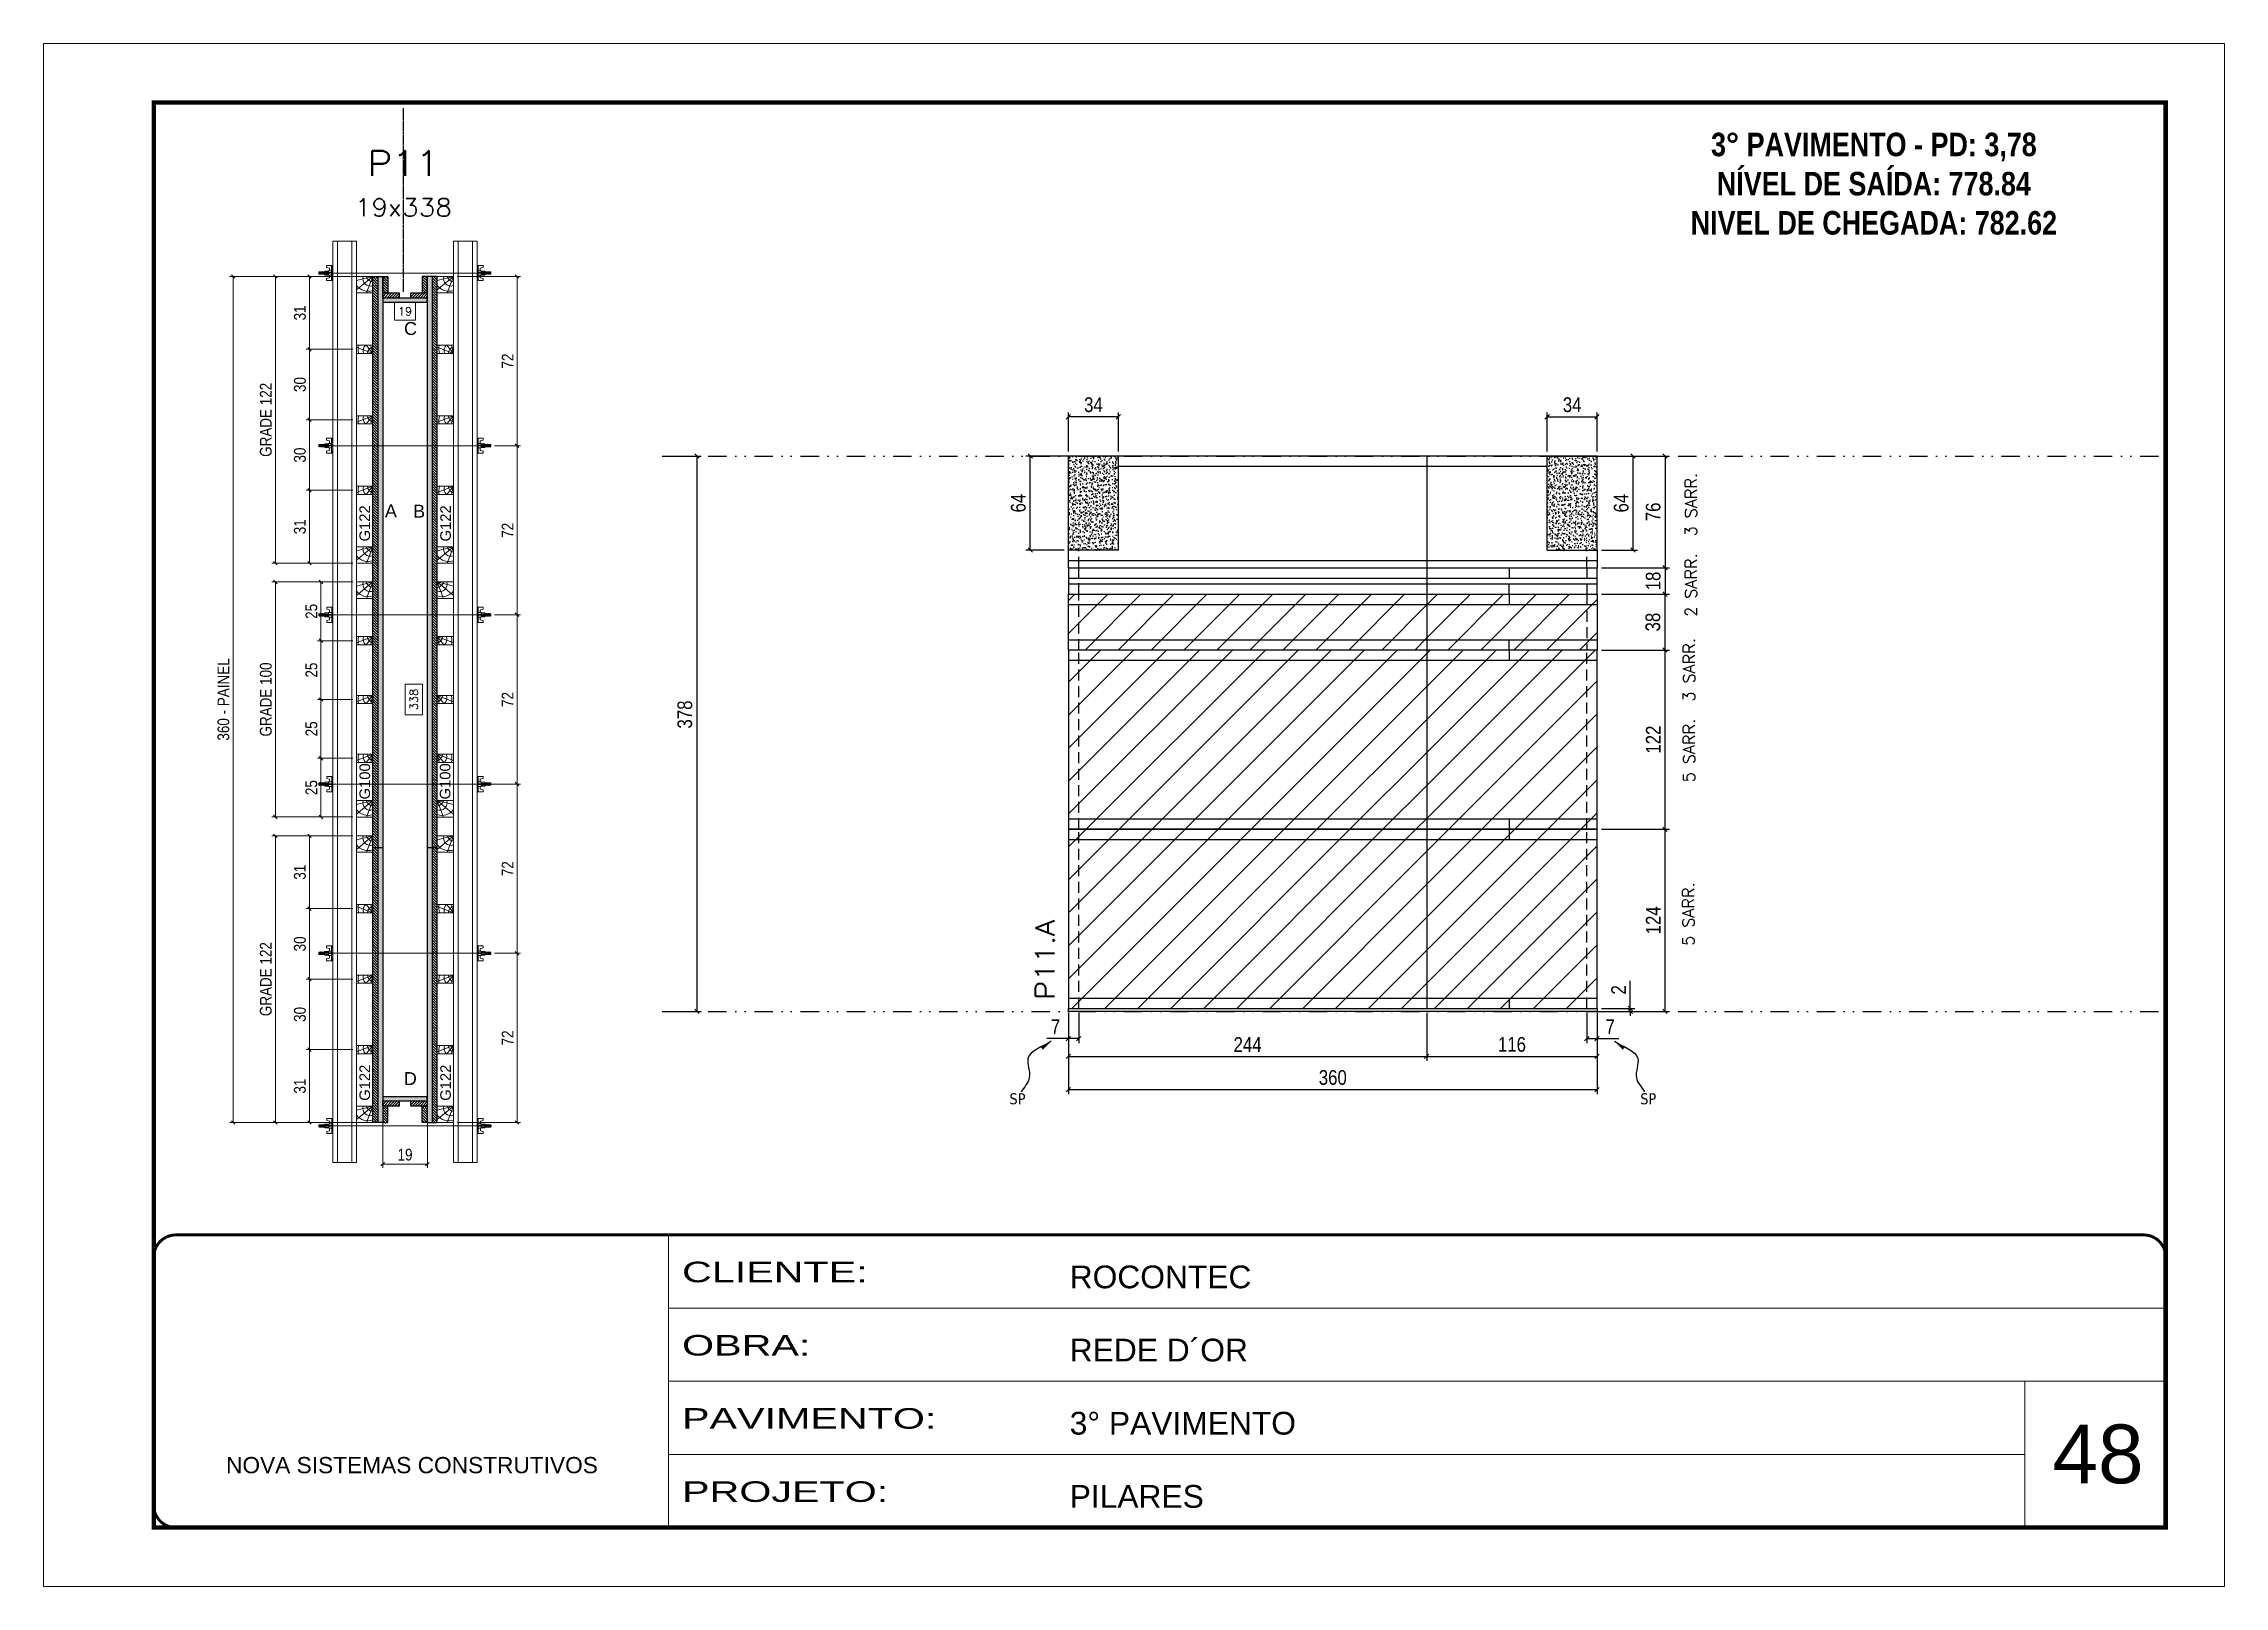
# Model space of a CAD drawing. Extents: x 2949 to 9203, y -16089 to 12527.
# Drawn here: x 7718 to 9203, y -1158 to -108 of the extents above; entities that cross this region are included whole.
import ezdxf
from ezdxf.enums import TextEntityAlignment as Align

# ---------------------------------------------------------------- set-up
doc = ezdxf.new("R2010")
doc.units = 0
for name, pattern in [('CONTINUO', [0]), ('DASHED', [0.75, 0.5, -0.25]), ('DIVIDE2', [0.625, 0.25, -0.125, 0, -0.125, 0, -0.125]), ('HIDDEN', [0.375, 0.25, -0.125])]:
    doc.linetypes.add(name, pattern=pattern)
for name, color, linetype, lineweight in [('CARIMBO', 255, 'Continuous', 9), ('Folhas', 255, 'Continuous', 9), ('Hachura', 251, 'Continuous', 9), ('Madeira', 126, 'Continuous', 18), ('Perfil Metálico', 224, 'Continuous', 18), ('SARRAFO DE PRESSAO', 251, 'DASHED', 9), ('Texto Seção', 7, 'Continuous', 15)]:
    doc.layers.add(name, color=color, linetype=linetype, lineweight=lineweight)
for name, color, linetype in [('CHAPA', 1, 'Continuous'), ('COTA', 241, 'Continuous'), ('Cota Seção (2x)', 4, 'Continuous'), ('cotas', 4, 'Continuous'), ('MEIO_PONT', 93, 'Continuous'), ('NOMENCLATURA', 7, 'Continuous'), ('Nível', 160, 'Continuous'), ('Painéis', 200, 'Continuous'), ('SARR_2.2x7', 40, 'Continuous'), ('SARRAFO', 251, 'Continuous'), ('Sarrafo de Pressão', 42, 'HIDDEN'), ('texto', 7, 'Continuous'), ('Texto de Titulo', 7, 'Continuous'), ('Texto Qtd Sarr', 242, 'Continuous'), ('TEXTO_GERAL', 7, 'Continuous')]:
    doc.layers.add(name, color=color, linetype=linetype)
doc.layers.add('FELIPE', color=2, linetype='Continuous', lineweight=13, plot=False)
doc.styles.add('ARIAL', font='arial.ttf')
doc.styles.add('COTA TECNICA', font='techl___.ttf', dxfattribs={"height": 10})
doc.styles.add('COTA TECNICA 2X', font='techl___.ttf', dxfattribs={"height": 10})
doc.styles.add('COTA TECNICA-50', font='techl___.ttf', dxfattribs={"height": 10})
doc.styles.add('REGUA-120', font='ROMANS.shx', dxfattribs={"height": 15})
doc.styles.add('ROMANC', font='techb___.ttf', dxfattribs={"height": 2.5})
doc.styles.add('ROMANS', font='romans.shx')
doc.styles.add('SANSSERIF', font='sas_____.pfb')
doc.styles.get("Standard").update_dxf_attribs({"font": 'arial.ttf'})
doc.styles.add('Tecnologia', font='')
doc.styles.get('Tecnologia').set_extended_font_data('Forgotten Futurist')
doc.dimstyles.new('COTA PAINEL-50', dxfattribs={"dimtxt": 10, "dimasz": 3, "dimexe": 3, "dimexo": 3, "dimgap": 3, "dimtad": 1, "dimdec": 1, "dimzin": 12, "dimdsep": 46, "dimtxsty": 'COTA TECNICA-50', "dimblk1": 'OBLIQUE', "dimblk2": 'OBLIQUE', "dimsah": 1, "dimcen": 0.9, "dimclrd": 4, "dimclre": 4, "dimclrt": 240, "dimadec": 1, "dimazin": 3, "dimtfac": 1, "dimtdec": 1, "dimtmove": 0, "dimatfit": 3, "dimfxl": 1, "dimtolj": 1, "dimtzin": 12, "dimarcsym": 0})
doc.dimstyles.new('PAINEL', dxfattribs={"dimtxt": 10, "dimasz": 3, "dimexe": 3, "dimexo": 3, "dimgap": 3, "dimtad": 1, "dimdec": 1, "dimzin": 12, "dimdsep": 46, "dimtxsty": 'COTA TECNICA', "dimblk1": 'OBLIQUE', "dimblk2": 'OBLIQUE', "dimsah": 1, "dimcen": 0.9, "dimclrd": 4, "dimclre": 4, "dimclrt": 240, "dimadec": 1, "dimazin": 3, "dimtfac": 1, "dimtdec": 1, "dimtmove": 0, "dimatfit": 3, "dimfxl": 1, "dimtolj": 1, "dimtzin": 12, "dimarcsym": 0})
doc.dimstyles.new('SECAO PILAR', dxfattribs={"dimtxt": 10, "dimasz": 3, "dimexe": 3, "dimexo": 3, "dimgap": 3, "dimtad": 1, "dimdec": 1, "dimlfac": 0.5, "dimzin": 12, "dimdsep": 46, "dimtxsty": 'COTA TECNICA 2X', "dimblk1": 'OBLIQUE', "dimblk2": 'OBLIQUE', "dimsah": 1, "dimcen": 0.9, "dimclrd": 256, "dimclre": 256, "dimclrt": 256, "dimadec": 1, "dimazin": 3, "dimtfac": 1, "dimtdec": 1, "dimtmove": 0, "dimatfit": 3, "dimfxl": 1, "dimtolj": 1, "dimtzin": 12, "dimarcsym": 0})
doc.dimstyles.new('SECÇÃO 2', dxfattribs={"dimtxt": 7, "dimasz": 6, "dimexe": 0.18, "dimexo": 2, "dimgap": -4, "dimtad": 3, "dimdec": 1, "dimlfac": 0.5, "dimzin": 12, "dimdsep": 46, "dimtxsty": 'ROMANS', "dimblk": 'ARCHTICK', "dimcen": 0.09, "dimse1": 1, "dimse2": 1, "dimsd1": 1, "dimsd2": 1, "dimclrd": 180, "dimclre": 5, "dimclrt": 1, "dimadec": 0, "dimazin": 3, "dimtfac": 1, "dimtdec": 1, "dimtofl": 0, "dimtmove": 0, "dimatfit": 3, "dimldrblk": 'ARCHTICK', "dimfxl": 1, "dimtolj": 1, "dimtzin": 0, "dimarcsym": 0})
doc.dimstyles.get("Standard").update_dxf_attribs({"dimtxt": 0.18, "dimasz": 0.18, "dimexe": 0.18, "dimexo": 0.0625, "dimgap": 0.09, "dimtad": 0, "dimtih": 1, "dimtoh": 1, "dimdec": 4, "dimzin": 0, "dimdsep": 46, "dimtxsty": 'Standard', "dimcen": 0.09, "dimadec": 0, "dimazin": 0, "dimtfac": 1, "dimtdec": 4, "dimtofl": 0, "dimtmove": 0, "dimatfit": 3, "dimfxl": 1, "dimtolj": 1, "dimtzin": 0, "dimarcsym": 0})
pattern_1 = [(45, (-122901.967, -34199.222), (-11.2253202, 11.2253202), [])]
pattern_2 = [(45, (0, 3445.725), (-11.22532, 11.22532), [])]
pattern_3 = [(135, (113913.4469, 41965.0496), (-1.12253202, -1.12253202), [])]
pattern_4 = [(135, (113905.0469, 41830.0297), (-1.12253202, -1.12253202), [])]

msp = doc.modelspace()

# ---------------------------------------------------------------- texts
at = {"layer": 'CARIMBO', "style": 'ARIAL'}
msp.add_text('48', height=40, dxfattribs=at).set_placement((9085.39, -1087.45))
at = {"layer": 'NOMENCLATURA', "color": 2, "insert": (8963.86, -141.53), "char_height": 16, "attachment_point": 2, "style": 'ROMANC'}
msp.add_mtext_dynamic_manual_height_columns('\\P3° PAVIMENTO - PD: 3,78\\PNÍVEL DE SAÍDA: 778.84\\PNIVEL DE CHEGADA: 782.62', width=300.2766, gutter_width=1, heights=[0], dxfattribs=at)
at = {"layer": 'texto', "color": 0, "char_height": 7.5, "attachment_point": 5}
for insert in [(8380.66, -825.8), (8810.21, -825.8)]:
    msp.add_mtext('{\\fTahoma|b0|i0|c0|p34;\\C4;SP}', dxfattribs=dict(at, insert=insert))
at = {"layer": 'Texto Seção', "linetype": 'Continuous', "style": 'ROMANS'}
for s, p in [('3 SARR.', (8843.28, -442.93)), ('2 SARR.', (8843.28, -497.68)), ('3 SARR.', (8841.98, -555.39)), ('5 SARR.', (8841.98, -610.28)), ('5 SARR.', (8841.56, -721.59))]:
    msp.add_text(s, height=8, rotation=90, dxfattribs=at).set_placement(p)
at = {"layer": 'Texto Seção', "style": 'REGUA-120', "width": 1.1}
msp.add_text('P11.A', height=13, rotation=90, dxfattribs=at).set_placement((8405.85, -758.41))

# ---------------------------------------------------------------- blocks, each defined once
blk = doc.blocks.new('9999999999')
at = {"color": 30, "linetype": 'CONTINUO'}
for p, q in [((98564.6, 34230.2), (98564.6, 34429.4)), ((98564.6, 34379.6), (99584, 34379.6)), ((98564.6, 34329.8), (99488, 34329.8)), ((99584, 34329.8), (99488, 34329.8)), ((99488, 34329.8), (99488, 34230.2)), ((98564.6, 34280), (99488, 34280))]:
    blk.add_line(p, q, dxfattribs=at)
at = {"color": 30, "linetype": 'CONTINUO', "const_width": 2}
blk.add_lwpolyline([(99584, 34230.2), (99584, 34414.4, 0.414214), (99569, 34429.4), (98229, 34429.4, 0.414214), (98214, 34414.4), (98214, 34245.2, 0.414214), (98229, 34230.2), (99584, 34230.2)], format="xyb", dxfattribs=at)
at = {"layer": 'Folhas'}
blk.add_lwpolyline([(98139, 34190.2), (99624, 34190.2), (99624, 35240.2), (98139, 35240.2)], close=True, dxfattribs=at)
at = {"layer": 'Folhas', "color": 30, "const_width": 3}
blk.add_lwpolyline([(98214, 34230.2), (99584, 34230.2), (99584, 35200.2), (98214, 35200.2)], close=True, dxfattribs=at)
at = {"color": 7, "linetype": 'Continuous', "ltscale": 5, "style": 'ARIAL'}
for s, height, p in [('ROCONTEC', 15.48, (98837.7, 34393.1)), ('REDE D´OR', 15.48, (98837.7, 34343.3)), ('3° PAVIMENTO', 15.483, (98837.7, 34293.5)), ('NOVA SISTEMAS CONSTRUTIVOS', 11.059, (98263.2, 34267.2)), ('PILARES', 15.48, (98837.7, 34243.7))]:
    blk.add_text(s, height=height, dxfattribs=at).set_placement(p)
at = {"layer": 'Folhas', "color": 7, "style": 'Tecnologia', "width": 1.5}
for s, p in [('CLIENTE:', (98573.7, 34397.2)), ('OBRA:', (98573.7, 34347.3)), ('PAVIMENTO:', (98573.7, 34297.5)), ('PROJETO:', (98573.7, 34247.7))]:
    blk.add_text(s, height=14, dxfattribs=at).set_placement(p)
blk = doc.blocks.new('_Oblique')
at = {"color": 0, "linetype": 'ByBlock', "lineweight": -2}
blk.add_line((-0.5, -0.5), (0.5, 0.5), dxfattribs=at)
blk = doc.blocks.new('*D1463')
at = {"layer": 'cotas', "color": 4, "linetype": 'ByBlock', "lineweight": -2, "transparency": 16777216}
for p, q in [((8141.7, -388.3), (8165.4, -388.3)), ((8162.4, -388.3), (8162.4, -766.3)), ((8141.7, -766.3), (8165.4, -766.3))]:
    blk.add_line(p, q, dxfattribs=at)
at = {"layer": 'Defpoints', "color": 0, "linetype": 'ByBlock', "transparency": 16777216}
for p in [(8138.7, -388.3), (8138.7, -766.3), (8162.4, -766.3)]:
    blk.add_point(p, dxfattribs=at)
at = {"layer": 'cotas', "color": 4, "linetype": 'ByBlock', "lineweight": -2, "transparency": 16777216, "xscale": 3, "yscale": 3, "zscale": 3}
for p, rotation in [((8162.4, -388.3), 90), ((8162.4, -766.3), 270)]:
    blk.add_blockref('_Oblique', p, dxfattribs=dict(at, rotation=rotation))
at = {"layer": 'cotas', "color": 240, "linetype": 'ByBlock', "transparency": 16777216, "insert": (8154.2, -564.2), "char_height": 10, "attachment_point": 5, "rotation": 90, "style": 'COTA TECNICA'}
blk.add_mtext('\\A1;378', dxfattribs=at)
blk = doc.blocks.new('*D1453')
at = {"layer": 'COTA', "color": 4, "lineweight": -2, "transparency": 16777216}
for p, q in [((8415.4, -767.3), (8415.4, -822.5)), ((8775.4, -767.3), (8775.4, -822.5)), ((8415.4, -819.5), (8775.4, -819.5))]:
    blk.add_line(p, q, dxfattribs=at)
at = {"layer": 'Defpoints', "color": 0, "transparency": 16777216}
for p in [(8415.4, -764.3), (8775.4, -764.3), (8775.4, -819.5)]:
    blk.add_point(p, dxfattribs=at)
at = {"layer": 'COTA', "color": 4, "lineweight": -2, "transparency": 16777216, "xscale": 3, "yscale": 3, "zscale": 3, "rotation": 180}
blk.add_blockref('_Oblique', (8415.4, -819.5), dxfattribs=at)
at = {"layer": 'COTA', "color": 4, "lineweight": -2, "transparency": 16777216, "xscale": 3, "yscale": 3, "zscale": 3}
blk.add_blockref('_Oblique', (8775.4, -819.5), dxfattribs=at)
at = {"layer": 'COTA', "color": 240, "transparency": 16777216, "insert": (8595.4, -811.3), "char_height": 10, "attachment_point": 5, "style": 'COTA TECNICA'}
blk.add_mtext('\\A1;360', dxfattribs=at)
blk = doc.blocks.new('*D1454')
at = {"layer": 'COTA', "color": 4, "lineweight": -2, "transparency": 16777216}
for p, q in [((8415.4, -769.3), (8415.4, -787.8)), ((8422.4, -767.3), (8422.4, -787.8)), ((8415.4, -784.8), (8400.7, -784.8)), ((8422.4, -784.8), (8415.4, -784.8))]:
    blk.add_line(p, q, dxfattribs=at)
at = {"layer": 'Defpoints', "color": 0, "transparency": 16777216}
for p in [(8415.4, -766.3), (8422.4, -764.3), (8415.4, -784.8)]:
    blk.add_point(p, dxfattribs=at)
at = {"layer": 'COTA', "color": 4, "lineweight": -2, "transparency": 16777216, "xscale": 3, "yscale": 3, "zscale": 3, "rotation": 180}
blk.add_blockref('_Oblique', (8415.4, -784.8), dxfattribs=at)
at = {"layer": 'COTA', "color": 4, "lineweight": -2, "transparency": 16777216, "xscale": 3, "yscale": 3, "zscale": 3}
blk.add_blockref('_Oblique', (8422.4, -784.8), dxfattribs=at)
at = {"layer": 'COTA', "color": 240, "transparency": 16777216, "insert": (8406.6, -776.7), "char_height": 10, "attachment_point": 5, "style": 'COTA TECNICA-50'}
blk.add_mtext('\\A1;7', dxfattribs=at)
blk = doc.blocks.new('*D1455')
at = {"layer": 'COTA', "color": 4, "lineweight": -2, "transparency": 16777216}
for p, q in [((8768.4, -767.3), (8768.4, -787.8)), ((8775.4, -769.3), (8775.4, -787.8)), ((8768.4, -784.8), (8775.4, -784.8)), ((8775.4, -784.8), (8790.2, -784.8))]:
    blk.add_line(p, q, dxfattribs=at)
at = {"layer": 'Defpoints', "color": 0, "transparency": 16777216}
for p in [(8768.4, -764.3), (8775.4, -766.3), (8775.4, -784.8)]:
    blk.add_point(p, dxfattribs=at)
at = {"layer": 'COTA', "color": 4, "lineweight": -2, "transparency": 16777216, "xscale": 3, "yscale": 3, "zscale": 3, "rotation": 180}
blk.add_blockref('_Oblique', (8768.4, -784.8), dxfattribs=at)
at = {"layer": 'COTA', "color": 4, "lineweight": -2, "transparency": 16777216, "xscale": 3, "yscale": 3, "zscale": 3}
blk.add_blockref('_Oblique', (8775.4, -784.8), dxfattribs=at)
at = {"layer": 'COTA', "color": 240, "transparency": 16777216, "insert": (8784.3, -776.7), "char_height": 10, "attachment_point": 5, "style": 'COTA TECNICA-50'}
blk.add_mtext('\\A1;7', dxfattribs=at)
blk = doc.blocks.new('*D1456')
at = {"layer": 'COTA', "color": 4, "lineweight": -2, "transparency": 16777216}
for p, q in [((8778.4, -642.3), (8824.7, -642.3)), ((8821.7, -766.3), (8821.7, -642.3)), ((8778.4, -766.3), (8824.7, -766.3))]:
    blk.add_line(p, q, dxfattribs=at)
at = {"layer": 'Defpoints', "color": 0, "transparency": 16777216}
for p in [(8775.4, -642.3), (8821.7, -642.3), (8775.4, -766.3)]:
    blk.add_point(p, dxfattribs=at)
at = {"layer": 'COTA', "color": 4, "lineweight": -2, "transparency": 16777216, "xscale": 3, "yscale": 3, "zscale": 3}
for p, rotation in [((8821.7, -642.3), 90), ((8821.7, -766.3), 270)]:
    blk.add_blockref('_Oblique', p, dxfattribs=dict(at, rotation=rotation))
at = {"layer": 'COTA', "color": 240, "transparency": 16777216, "insert": (8813.6, -704.3), "char_height": 10, "attachment_point": 5, "rotation": 90, "style": 'COTA TECNICA-50'}
blk.add_mtext('\\A1;124', dxfattribs=at)
blk = doc.blocks.new('*D1457')
at = {"layer": 'COTA', "color": 4, "lineweight": -2, "transparency": 16777216}
for p, q in [((8798, -764.3), (8798, -745.5)), ((8778.4, -764.3), (8801, -764.3)), ((8778.4, -766.3), (8801, -766.3)), ((8798, -766.3), (8798, -764.3)), ((8798, -766.3), (8798, -769.3))]:
    blk.add_line(p, q, dxfattribs=at)
at = {"layer": 'Defpoints', "color": 0, "transparency": 16777216}
for p in [(8775.4, -764.3), (8775.4, -766.3), (8798, -766.3)]:
    blk.add_point(p, dxfattribs=at)
at = {"layer": 'COTA', "color": 4, "lineweight": -2, "transparency": 16777216, "xscale": 3, "yscale": 3, "zscale": 3}
for p, rotation in [((8798, -764.3), 270), ((8798, -766.3), 90)]:
    blk.add_blockref('_Oblique', p, dxfattribs=dict(at, rotation=rotation))
at = {"layer": 'COTA', "color": 240, "transparency": 16777216, "insert": (8790, -751.6), "char_height": 10, "attachment_point": 5, "rotation": 90, "style": 'COTA TECNICA-50'}
blk.add_mtext('\\A1;2', dxfattribs=at)
blk = doc.blocks.new('*D1458')
at = {"layer": 'COTA', "color": 4, "linetype": 'ByBlock', "lineweight": -2, "transparency": 16777216}
for p, q in [((8778.4, -520.3), (8824.7, -520.3)), ((8821.7, -642.3), (8821.7, -520.3)), ((8778.4, -642.3), (8824.7, -642.3))]:
    blk.add_line(p, q, dxfattribs=at)
at = {"layer": 'Defpoints', "color": 0, "linetype": 'ByBlock', "transparency": 16777216}
for p in [(8775.4, -520.3), (8821.7, -520.3), (8775.4, -642.3)]:
    blk.add_point(p, dxfattribs=at)
at = {"layer": 'COTA', "color": 4, "linetype": 'ByBlock', "lineweight": -2, "transparency": 16777216, "xscale": 3, "yscale": 3, "zscale": 3}
for p, rotation in [((8821.7, -520.3), 90), ((8821.7, -642.3), 270)]:
    blk.add_blockref('_Oblique', p, dxfattribs=dict(at, rotation=rotation))
at = {"layer": 'COTA', "color": 240, "linetype": 'ByBlock', "transparency": 16777216, "insert": (8813.6, -581.3), "char_height": 10, "attachment_point": 5, "rotation": 90, "style": 'COTA TECNICA'}
blk.add_mtext('\\A1;122', dxfattribs=at)
blk = doc.blocks.new('*D1459')
at = {"layer": 'COTA', "color": 4, "linetype": 'ByBlock', "lineweight": -2, "transparency": 16777216}
for p, q in [((8744.4, -388.3), (8824.7, -388.3)), ((8821.7, -388.3), (8821.7, -464.3)), ((8778.4, -464.3), (8824.7, -464.3))]:
    blk.add_line(p, q, dxfattribs=at)
at = {"layer": 'Defpoints', "color": 0, "linetype": 'ByBlock', "transparency": 16777216}
for p in [(8741.4, -388.3), (8775.4, -464.3), (8821.7, -464.3)]:
    blk.add_point(p, dxfattribs=at)
at = {"layer": 'COTA', "color": 4, "linetype": 'ByBlock', "lineweight": -2, "transparency": 16777216, "xscale": 3, "yscale": 3, "zscale": 3}
for p, rotation in [((8821.7, -388.3), 90), ((8821.7, -464.3), 270)]:
    blk.add_blockref('_Oblique', p, dxfattribs=dict(at, rotation=rotation))
at = {"layer": 'COTA', "color": 240, "linetype": 'ByBlock', "transparency": 16777216, "insert": (8813.6, -426.3), "char_height": 10, "attachment_point": 5, "rotation": 90, "style": 'COTA TECNICA'}
blk.add_mtext('\\A1;76', dxfattribs=at)
blk = doc.blocks.new('*D1464')
at = {"layer": 'COTA', "color": 4, "linetype": 'ByBlock', "lineweight": -2, "transparency": 16777216}
for p, q in [((8778.4, -388.3), (8802.9, -388.3)), ((8799.9, -452.3), (8799.9, -388.3)), ((8778.4, -452.3), (8802.9, -452.3))]:
    blk.add_line(p, q, dxfattribs=at)
at = {"layer": 'Defpoints', "color": 0, "linetype": 'ByBlock', "transparency": 16777216}
for p in [(8775.4, -388.3), (8799.9, -388.3), (8775.4, -452.3)]:
    blk.add_point(p, dxfattribs=at)
at = {"layer": 'COTA', "color": 4, "linetype": 'ByBlock', "lineweight": -2, "transparency": 16777216, "xscale": 3, "yscale": 3, "zscale": 3}
for p, rotation in [((8799.9, -388.3), 90), ((8799.9, -452.3), 270)]:
    blk.add_blockref('_Oblique', p, dxfattribs=dict(at, rotation=rotation))
at = {"layer": 'COTA', "color": 240, "linetype": 'ByBlock', "transparency": 16777216, "insert": (8791.8, -420.3), "char_height": 10, "attachment_point": 5, "rotation": 90, "style": 'COTA TECNICA'}
blk.add_mtext('\\A1;64', dxfattribs=at)
blk = doc.blocks.new('*D1466')
at = {"layer": 'COTA', "color": 4, "linetype": 'ByBlock', "lineweight": -2, "transparency": 16777216}
for p, q in [((8446.4, -388.3), (8386.4, -388.3)), ((8389.4, -452.3), (8389.4, -388.3)), ((8412.4, -452.3), (8386.4, -452.3))]:
    blk.add_line(p, q, dxfattribs=at)
at = {"layer": 'Defpoints', "color": 0, "linetype": 'ByBlock', "transparency": 16777216}
for p in [(8389.4, -388.3), (8449.4, -388.3), (8415.4, -452.3)]:
    blk.add_point(p, dxfattribs=at)
at = {"layer": 'COTA', "color": 4, "linetype": 'ByBlock', "lineweight": -2, "transparency": 16777216, "xscale": 3, "yscale": 3, "zscale": 3}
for p, rotation in [((8389.4, -388.3), 90), ((8389.4, -452.3), 270)]:
    blk.add_blockref('_Oblique', p, dxfattribs=dict(at, rotation=rotation))
at = {"layer": 'COTA', "color": 240, "linetype": 'ByBlock', "transparency": 16777216, "insert": (8381.3, -420.3), "char_height": 10, "attachment_point": 5, "rotation": 90, "style": 'COTA TECNICA'}
blk.add_mtext('\\A1;64', dxfattribs=at)
blk = doc.blocks.new('*D1467')
at = {"layer": 'COTA', "color": 4, "linetype": 'ByBlock', "lineweight": -2, "transparency": 16777216}
for p, q in [((8415.4, -385.3), (8415.4, -358.6)), ((8449.4, -361.6), (8415.4, -361.6)), ((8449.4, -385.3), (8449.4, -358.6))]:
    blk.add_line(p, q, dxfattribs=at)
at = {"layer": 'Defpoints', "color": 0, "linetype": 'ByBlock', "transparency": 16777216}
for p in [(8415.4, -361.6), (8415.4, -388.3), (8449.4, -388.3)]:
    blk.add_point(p, dxfattribs=at)
at = {"layer": 'COTA', "color": 4, "linetype": 'ByBlock', "lineweight": -2, "transparency": 16777216, "xscale": 3, "yscale": 3, "zscale": 3, "rotation": 180}
blk.add_blockref('_Oblique', (8415.4, -361.6), dxfattribs=at)
at = {"layer": 'COTA', "color": 4, "linetype": 'ByBlock', "lineweight": -2, "transparency": 16777216, "xscale": 3, "yscale": 3, "zscale": 3}
blk.add_blockref('_Oblique', (8449.4, -361.6), dxfattribs=at)
at = {"layer": 'COTA', "color": 240, "linetype": 'ByBlock', "transparency": 16777216, "insert": (8432.4, -353.4), "char_height": 10, "attachment_point": 5, "style": 'COTA TECNICA'}
blk.add_mtext('\\A1;34', dxfattribs=at)
blk = doc.blocks.new('*D1468')
at = {"layer": 'COTA', "color": 4, "linetype": 'ByBlock', "lineweight": -2, "transparency": 16777216}
for p, q in [((8741.4, -385.3), (8741.4, -358.6)), ((8741.4, -361.6), (8775.4, -361.6)), ((8775.4, -385.3), (8775.4, -358.6))]:
    blk.add_line(p, q, dxfattribs=at)
at = {"layer": 'Defpoints', "color": 0, "linetype": 'ByBlock', "transparency": 16777216}
for p in [(8775.4, -361.6), (8741.4, -388.3), (8775.4, -388.3)]:
    blk.add_point(p, dxfattribs=at)
at = {"layer": 'COTA', "color": 4, "linetype": 'ByBlock', "lineweight": -2, "transparency": 16777216, "xscale": 3, "yscale": 3, "zscale": 3, "rotation": 180}
blk.add_blockref('_Oblique', (8741.4, -361.6), dxfattribs=at)
at = {"layer": 'COTA', "color": 4, "linetype": 'ByBlock', "lineweight": -2, "transparency": 16777216, "xscale": 3, "yscale": 3, "zscale": 3}
blk.add_blockref('_Oblique', (8775.4, -361.6), dxfattribs=at)
at = {"layer": 'COTA', "color": 240, "linetype": 'ByBlock', "transparency": 16777216, "insert": (8758.4, -353.4), "char_height": 10, "attachment_point": 5, "style": 'COTA TECNICA'}
blk.add_mtext('\\A1;34', dxfattribs=at)
blk = doc.blocks.new('*D1461')
at = {"layer": 'COTA', "color": 4, "linetype": 'ByBlock', "lineweight": -2, "transparency": 16777216}
for p, q in [((8415.4, -767.3), (8415.4, -799.9)), ((8659.4, -767.3), (8659.4, -799.9)), ((8415.4, -796.9), (8659.4, -796.9))]:
    blk.add_line(p, q, dxfattribs=at)
at = {"layer": 'Defpoints', "color": 0, "linetype": 'ByBlock', "transparency": 16777216}
for p in [(8415.4, -764.3), (8659.4, -764.3), (8659.4, -796.9)]:
    blk.add_point(p, dxfattribs=at)
at = {"layer": 'COTA', "color": 4, "linetype": 'ByBlock', "lineweight": -2, "transparency": 16777216, "xscale": 3, "yscale": 3, "zscale": 3, "rotation": 180}
blk.add_blockref('_Oblique', (8415.4, -796.9), dxfattribs=at)
at = {"layer": 'COTA', "color": 4, "linetype": 'ByBlock', "lineweight": -2, "transparency": 16777216, "xscale": 3, "yscale": 3, "zscale": 3}
blk.add_blockref('_Oblique', (8659.4, -796.9), dxfattribs=at)
at = {"layer": 'COTA', "color": 240, "linetype": 'ByBlock', "transparency": 16777216, "insert": (8537.4, -788.8), "char_height": 10, "attachment_point": 5, "style": 'COTA TECNICA'}
blk.add_mtext('\\A1;244', dxfattribs=at)
blk = doc.blocks.new('*D1462')
at = {"layer": 'COTA', "color": 4, "linetype": 'ByBlock', "lineweight": -2, "transparency": 16777216}
for p, q in [((8659.4, -767.3), (8659.4, -799.9)), ((8775.4, -769.3), (8775.4, -799.9)), ((8659.4, -796.9), (8775.4, -796.9))]:
    blk.add_line(p, q, dxfattribs=at)
at = {"layer": 'Defpoints', "color": 0, "linetype": 'ByBlock', "transparency": 16777216}
for p in [(8659.4, -764.3), (8775.4, -766.3), (8775.4, -796.9)]:
    blk.add_point(p, dxfattribs=at)
at = {"layer": 'COTA', "color": 4, "linetype": 'ByBlock', "lineweight": -2, "transparency": 16777216, "xscale": 3, "yscale": 3, "zscale": 3, "rotation": 180}
blk.add_blockref('_Oblique', (8659.4, -796.9), dxfattribs=at)
at = {"layer": 'COTA', "color": 4, "linetype": 'ByBlock', "lineweight": -2, "transparency": 16777216, "xscale": 3, "yscale": 3, "zscale": 3}
blk.add_blockref('_Oblique', (8775.4, -796.9), dxfattribs=at)
at = {"layer": 'COTA', "color": 240, "linetype": 'ByBlock', "transparency": 16777216, "insert": (8717.4, -788.8), "char_height": 10, "attachment_point": 5, "style": 'COTA TECNICA'}
blk.add_mtext('\\A1;116', dxfattribs=at)
blk = doc.blocks.new('titulo1')
at = {"layer": 'Defpoints', "color": 252, "linetype": 'HIDDEN', "ltscale": 2}
blk.add_line((0, 0), (0, 125), dxfattribs=at)
at = {"layer": 'Defpoints', "style": 'ROMANS', "oblique": 15}
blk.add_attdef('FOLHA', text='', height=10, dxfattribs=at).set_placement((0, 15.6), align=Align.MIDDLE_CENTER)
at = {"layer": 'Texto Qtd Sarr', "color": 3, "style": 'ROMANS', "oblique": 15}
for tag, height, p in [('TITULO', 17, (0, 71.4)), ('SEÇÃO', 12, (0, 41.5))]:
    blk.add_attdef(tag, text='', height=height, dxfattribs=at).set_placement(p, align=Align.MIDDLE_CENTER)
blk = doc.blocks.new('*D1460')
at = {"layer": 'COTA', "color": 4, "lineweight": -2, "transparency": 16777216}
for p, q in [((8778.4, -482.3), (8824.7, -482.3)), ((8821.7, -520.3), (8821.7, -482.3)), ((8778.4, -520.3), (8824.7, -520.3))]:
    blk.add_line(p, q, dxfattribs=at)
at = {"layer": 'Defpoints', "color": 0, "transparency": 16777216}
for p in [(8775.4, -482.3), (8821.7, -482.3), (8775.4, -520.3)]:
    blk.add_point(p, dxfattribs=at)
at = {"layer": 'COTA', "color": 4, "lineweight": -2, "transparency": 16777216, "xscale": 3, "yscale": 3, "zscale": 3}
for p, rotation in [((8821.7, -482.3), 90), ((8821.7, -520.3), 270)]:
    blk.add_blockref('_Oblique', p, dxfattribs=dict(at, rotation=rotation))
at = {"layer": 'COTA', "color": 240, "transparency": 16777216, "insert": (8813.4, -501.3), "char_height": 10, "attachment_point": 5, "rotation": 90, "style": 'COTA TECNICA'}
blk.add_mtext('\\A1;38', dxfattribs=at)
blk = doc.blocks.new('*D2556')
at = {"layer": 'Cota Seção (2x)', "color": 180, "lineweight": -2, "transparency": 16777216}
for p, q in [((136832.9, 32818.9), (136814.9, 32818.9)), ((136814.9, 32818.9), (136814.9, 32803.9)), ((136832.9, 32803.9), (136832.9, 32818.9)), ((136814.9, 32803.9), (136832.9, 32803.9))]:
    blk.add_line(p, q, dxfattribs=at)
at = {"layer": 'Defpoints', "color": 0, "transparency": 16777216}
for p in [(136804.9, 32801.8), (136804.9, 32799.9), (136842.9, 32801.8)]:
    blk.add_point(p, dxfattribs=at)
at = {"layer": 'Cota Seção (2x)', "color": 1, "transparency": 16777216, "insert": (136823.9, 32811.4), "char_height": 7, "attachment_point": 5, "style": 'ROMANS'}
blk.add_mtext('\\A1;19', dxfattribs=at)
blk = doc.blocks.new('_ArchTick')
at = {"color": 0, "linetype": 'ByBlock', "const_width": 0.15}
blk.add_lwpolyline([(-0.5, -0.5), (0.5, 0.5)], dxfattribs=at)
blk = doc.blocks.new('*D2557')
at = {"layer": 'COTA', "lineweight": -2, "transparency": 16777216}
for p, q in [((136801.2, 32841.1), (136674.5, 32841.1)), ((136677.5, 32841.1), (136677.5, 32121.1)), ((136801.2, 32121.1), (136674.5, 32121.1))]:
    blk.add_line(p, q, dxfattribs=at)
at = {"layer": 'Defpoints', "color": 0, "transparency": 16777216}
for p in [(136804.2, 32841.1), (136677.5, 32121.1), (136804.2, 32121.1)]:
    blk.add_point(p, dxfattribs=at)
at = {"layer": 'COTA', "lineweight": -2, "transparency": 16777216, "xscale": 3, "yscale": 3, "zscale": 3}
for p, rotation in [((136677.5, 32841.1), 90), ((136677.5, 32121.1), 270)]:
    blk.add_blockref('_Oblique', p, dxfattribs=dict(at, rotation=rotation))
at = {"layer": 'COTA', "transparency": 16777216, "insert": (136669.3, 32481.1), "char_height": 10, "attachment_point": 5, "rotation": 90, "style": 'COTA TECNICA 2X'}
blk.add_mtext('\\A1;360 - PAINEL', dxfattribs=at)
blk = doc.blocks.new('C')
at = {"layer": 'Hachura', "color": 0}
for p, q in [((0, 3.22), (0, -3.22)), ((0.45, 3.22), (0, 3.22)), ((0.46, 3.16), (0, 3.16)), ((0.46, 3.05), (0, 3.05)), ((0.46, 2.88), (0, 2.88)), ((0, 2.75), (0, -1.16)), ((0.46, 2.65), (0, 2.65)), ((0.46, 2.23), (0, 2.23)), ((0.46, 1.51), (0, 1.51)), ((0.39, 0.49), (0.17, 0.49)), ((0.45, -3.23), (0.45, 3.22)), ((0.45, 3.22), (2.58, 3.22)), ((1.74, 0.97), (0.45, 0.97)), ((1.45, 0.1), (0.45, 0.1)), ((1.35, 1.94), (1.35, 0.96)), ((2.58, 2.39), (1.47, 2.09)), ((1.74, -0.97), (1.74, 0.97)), ((1.74, 0.97), (1.74, 0.84)), ((1.74, 0.97), (1.74, 0.84)), ((1.74, 0.84), (3.35, 0.84)), ((3.35, 0.45), (1.74, 0.45)), ((2.58, 3.22), (2.58, 2.39)), ((3.32, 0.84), (3.32, -0.84)), ((3.35, 0.84), (3.35, -0.84)), ((3.68, 0.45), (3.35, 0.45)), ((3.84, -0.52), (3.35, 0.45)), ((3.35, 0.06), (3.67, -0.57)), ((3.68, 0.45), (4.16, -0.52)), ((3.72, 0.5), (4.25, -0.57)), ((4.37, -0.55), (3.83, 0.53)), ((4.15, 0.45), (3.93, 0.45)), ((4.42, -0.52), (3.93, 0.45)), ((4.15, 0.45), (4.26, 0.45)), ((4.26, 0.45), (4.74, -0.52)), ((4.3, 0.5), (4.83, -0.57)), ((4.95, -0.55), (4.41, 0.53)), ((4.51, 0.45), (4.84, 0.45)), ((5, -0.52), (4.51, 0.45)), ((4.84, 0.45), (5.32, -0.52)), ((4.88, 0.5), (5.41, -0.57)), ((5.53, -0.55), (4.99, 0.53)), ((5.58, -0.52), (5.09, 0.45)), ((5.42, 0.45), (5.09, 0.45)), ((5.58, -0.52), (5.09, 0.45)), ((5.42, 0.45), (5.74, -0.19)), ((5.46, 0.5), (5.74, -0.07)), ((5.74, 0.19), (5.57, 0.53)), ((5.74, 0.32), (5.68, 0.45)), ((5.68, 0.45), (5.74, 0.45)), ((5.74, 0.45), (5.9, 0.29)), ((5.74, 0.45), (5.74, -0.52)), ((5.9, -0.36), (5.9, 0.29)), ((0.45, 0), (0, 0)), ((0.46, -1.52), (0, -1.52)), ((0.46, -2.23), (0, -2.23)), ((0.46, -2.65), (0, -2.65)), ((0.46, -2.88), (0, -2.88)), ((0.46, -3.05), (0, -3.05)), ((0.46, -3.16), (0, -3.16)), ((0, -3.22), (2.57, -3.22)), ((0.08, -0.48), (0.29, -0.48)), ((0.29, -0.48), (0.4, -0.48)), ((0.45, 0), (0.45, -0.97)), ((0.45, -0.16), (1.45, -0.16)), ((0.45, -0.65), (0.45, -0.32)), ((0.45, -3.23), (0.45, -0.65)), ((0.45, -0.97), (1.74, -0.97)), ((1.35, -1.94), (1.35, -0.97)), ((2.58, -2.39), (1.47, -2.1)), ((3.35, -0.32), (1.74, -0.32)), ((3.35, -0.84), (1.74, -0.84)), ((2.58, -3.23), (2.58, -2.39)), ((3.35, -0.07), (3.58, -0.52)), ((3.35, -0.52), (3.58, -0.52)), ((3.84, -0.52), (4.16, -0.52)), ((4.42, -0.52), (4.74, -0.52)), ((4.63, -0.52), (4.74, -0.52)), ((5, -0.52), (5.32, -0.52)), ((5.58, -0.52), (5.74, -0.52)), ((5.74, -0.52), (5.9, -0.36)), ((5.74, -0.52), (5.74, -0.52))]:
    blk.add_line(p, q, dxfattribs=at)
for centre, radius, start, end in [((1.52, 1.94), 0.161, 104.74356, 180), ((1.44, -0.03), 0.129, 272.69497, 87.30503), ((3.81, 0.39), 0.143, 25.56881, 154.43119), ((4.39, 0.39), 0.143, 25.56881, 154.43119), ((4.97, 0.39), 0.143, 25.56881, 154.43119), ((5.55, 0.39), 0.143, 25.56881, 154.43119), ((0.17, -0.37), 0.174, 221.74404, 317.85924), ((1.52, -1.94), 0.161, 180, 255.25644), ((3.71, -0.4), 0.174, 222.14076, 318.25596), ((4.29, -0.4), 0.174, 222.14076, 318.25596), ((4.87, -0.4), 0.174, 222.14076, 318.25596), ((5.45, -0.4), 0.174, 222.14076, 318.25596), ((5.61, -0.4), 0.174, 317.85924, 318.25596)]:
    blk.add_arc(centre, radius, start, end, dxfattribs=at)
blk = doc.blocks.new('PONTALETE')
at = {"layer": 'Madeira'}
for q in [(2.71, 7), (7, 5.76), (7, 1.74)]:
    blk.add_line((0, 0), q, dxfattribs=at)
blk.add_lwpolyline([(0, 0), (7, 0), (7, 7), (0, 7)], close=True, dxfattribs=at)
for centre, radius, start, end in [((2.04, 0.06), 6.23, 37.28179, 109.09128), ((1.09, 0.9), 3.19, 343.60304, 109.98471), ((-0.21, -0.78), 3.09, 14.63219, 86.0383)]:
    blk.add_arc(centre, radius, start, end, dxfattribs=at)
blk = doc.blocks.new('MEIO PONTALETE')
at = {"layer": 'Madeira'}
for q in [(2.71, 7), (3.5, 2.88), (3.5, 0.87)]:
    blk.add_line((0, 0), q, dxfattribs=at)
blk.add_lwpolyline([(0, 0), (3.5, 0), (3.5, 7), (0, 7)], close=True, dxfattribs=at)
for centre, radius, start, end in [((2.04, 0.06), 6.23, 76.44987, 109.09128), ((1.09, 0.9), 3.19, 40.90626, 109.98471), ((-0.21, -0.78), 3.09, 14.63219, 86.0383)]:
    blk.add_arc(centre, radius, start, end, dxfattribs=at)
blk = doc.blocks.new('*D125')
at = {"layer": 'COTA', "lineweight": -2, "transparency": 16777216}
for p, q in [((136779.5, 32841.1), (136739.6, 32841.1)), ((136742.6, 32841.1), (136742.6, 32779.1)), ((136779.5, 32779.1), (136739.6, 32779.1))]:
    blk.add_line(p, q, dxfattribs=at)
at = {"layer": 'Defpoints', "color": 0, "transparency": 16777216}
for p in [(136782.5, 32841.1), (136742.6, 32779.1), (136782.5, 32779.1)]:
    blk.add_point(p, dxfattribs=at)
at = {"layer": 'COTA', "lineweight": -2, "transparency": 16777216, "xscale": 3, "yscale": 3, "zscale": 3}
for p, rotation in [((136742.6, 32841.1), 90), ((136742.6, 32779.1), 270)]:
    blk.add_blockref('_Oblique', p, dxfattribs=dict(at, rotation=rotation))
at = {"layer": 'COTA', "transparency": 16777216, "insert": (136734.4, 32810.1), "char_height": 10, "attachment_point": 5, "rotation": 90, "style": 'COTA TECNICA 2X'}
blk.add_mtext('\\A1;31', dxfattribs=at)
blk = doc.blocks.new('*D126')
at = {"layer": 'COTA', "lineweight": -2, "transparency": 16777216}
for p, q in [((136779.5, 32779.1), (136739.6, 32779.1)), ((136742.6, 32779.1), (136742.6, 32719.1)), ((136779.5, 32719.1), (136739.6, 32719.1))]:
    blk.add_line(p, q, dxfattribs=at)
at = {"layer": 'Defpoints', "color": 0, "transparency": 16777216}
for p in [(136782.5, 32779.1), (136742.6, 32719.1), (136782.5, 32719.1)]:
    blk.add_point(p, dxfattribs=at)
at = {"layer": 'COTA', "lineweight": -2, "transparency": 16777216, "xscale": 3, "yscale": 3, "zscale": 3}
for p, rotation in [((136742.6, 32779.1), 90), ((136742.6, 32719.1), 270)]:
    blk.add_blockref('_Oblique', p, dxfattribs=dict(at, rotation=rotation))
at = {"layer": 'COTA', "transparency": 16777216, "insert": (136734.4, 32749.1), "char_height": 10, "attachment_point": 5, "rotation": 90, "style": 'COTA TECNICA 2X'}
blk.add_mtext('\\A1;30', dxfattribs=at)
blk = doc.blocks.new('*D127')
at = {"layer": 'COTA', "lineweight": -2, "transparency": 16777216}
for p, q in [((136779.5, 32719.1), (136739.6, 32719.1)), ((136742.6, 32719.1), (136742.6, 32659.1)), ((136779.5, 32659.1), (136739.6, 32659.1))]:
    blk.add_line(p, q, dxfattribs=at)
at = {"layer": 'Defpoints', "color": 0, "transparency": 16777216}
for p in [(136782.5, 32719.1), (136742.6, 32659.1), (136782.5, 32659.1)]:
    blk.add_point(p, dxfattribs=at)
at = {"layer": 'COTA', "lineweight": -2, "transparency": 16777216, "xscale": 3, "yscale": 3, "zscale": 3}
for p, rotation in [((136742.6, 32719.1), 90), ((136742.6, 32659.1), 270)]:
    blk.add_blockref('_Oblique', p, dxfattribs=dict(at, rotation=rotation))
at = {"layer": 'COTA', "transparency": 16777216, "insert": (136734.4, 32689.1), "char_height": 10, "attachment_point": 5, "rotation": 90, "style": 'COTA TECNICA 2X'}
blk.add_mtext('\\A1;30', dxfattribs=at)
blk = doc.blocks.new('*D128')
at = {"layer": 'COTA', "lineweight": -2, "transparency": 16777216}
for p, q in [((136779.5, 32659.1), (136739.6, 32659.1)), ((136742.6, 32659.1), (136742.6, 32597.1)), ((136779.5, 32597.1), (136739.6, 32597.1))]:
    blk.add_line(p, q, dxfattribs=at)
at = {"layer": 'Defpoints', "color": 0, "transparency": 16777216}
for p in [(136782.5, 32659.1), (136742.6, 32597.1), (136782.5, 32597.1)]:
    blk.add_point(p, dxfattribs=at)
at = {"layer": 'COTA', "lineweight": -2, "transparency": 16777216, "xscale": 3, "yscale": 3, "zscale": 3}
for p, rotation in [((136742.6, 32659.1), 90), ((136742.6, 32597.1), 270)]:
    blk.add_blockref('_Oblique', p, dxfattribs=dict(at, rotation=rotation))
at = {"layer": 'COTA', "transparency": 16777216, "insert": (136734.4, 32628.1), "char_height": 10, "attachment_point": 5, "rotation": 90, "style": 'COTA TECNICA 2X'}
blk.add_mtext('\\A1;31', dxfattribs=at)
blk = doc.blocks.new('*D129')
at = {"layer": 'COTA', "lineweight": -2, "transparency": 16777216}
for p, q in [((136779.5, 32841.1), (136710.5, 32841.1)), ((136713.5, 32597.1), (136713.5, 32841.1)), ((136779.5, 32597.1), (136710.5, 32597.1))]:
    blk.add_line(p, q, dxfattribs=at)
at = {"layer": 'Defpoints', "color": 0, "transparency": 16777216}
for p in [(136713.5, 32841.1), (136782.5, 32841.1), (136782.5, 32597.1)]:
    blk.add_point(p, dxfattribs=at)
at = {"layer": 'COTA', "lineweight": -2, "transparency": 16777216, "xscale": 3, "yscale": 3, "zscale": 3}
for p, rotation in [((136713.5, 32841.1), 90), ((136713.5, 32597.1), 270)]:
    blk.add_blockref('_Oblique', p, dxfattribs=dict(at, rotation=rotation))
at = {"layer": 'COTA', "transparency": 16777216, "insert": (136705.4, 32719.1), "char_height": 10, "attachment_point": 5, "rotation": 90, "style": 'COTA TECNICA 2X'}
blk.add_mtext('\\A1;GRADE 122', dxfattribs=at)
blk = doc.blocks.new('*D2558')
at = {"layer": 'COTA', "lineweight": -2, "transparency": 16777216}
for p, q in [((136779.5, 32183.1), (136739.6, 32183.1)), ((136742.6, 32121.1), (136742.6, 32183.1)), ((136779.5, 32121.1), (136739.6, 32121.1))]:
    blk.add_line(p, q, dxfattribs=at)
at = {"layer": 'Defpoints', "color": 0, "transparency": 16777216}
for p in [(136742.6, 32183.1), (136782.5, 32183.1), (136782.5, 32121.1)]:
    blk.add_point(p, dxfattribs=at)
at = {"layer": 'COTA', "lineweight": -2, "transparency": 16777216, "xscale": 3, "yscale": 3, "zscale": 3}
for p, rotation in [((136742.6, 32183.1), 90), ((136742.6, 32121.1), 270)]:
    blk.add_blockref('_Oblique', p, dxfattribs=dict(at, rotation=rotation))
at = {"layer": 'COTA', "transparency": 16777216, "insert": (136734.4, 32152.1), "char_height": 10, "attachment_point": 5, "rotation": 90, "style": 'COTA TECNICA 2X'}
blk.add_mtext('\\A1;31', dxfattribs=at)
blk = doc.blocks.new('*D2559')
at = {"layer": 'COTA', "lineweight": -2, "transparency": 16777216}
for p, q in [((136779.5, 32243.1), (136739.6, 32243.1)), ((136742.6, 32183.1), (136742.6, 32243.1)), ((136779.5, 32183.1), (136739.6, 32183.1))]:
    blk.add_line(p, q, dxfattribs=at)
at = {"layer": 'Defpoints', "color": 0, "transparency": 16777216}
for p in [(136742.6, 32243.1), (136782.5, 32243.1), (136782.5, 32183.1)]:
    blk.add_point(p, dxfattribs=at)
at = {"layer": 'COTA', "lineweight": -2, "transparency": 16777216, "xscale": 3, "yscale": 3, "zscale": 3}
for p, rotation in [((136742.6, 32243.1), 90), ((136742.6, 32183.1), 270)]:
    blk.add_blockref('_Oblique', p, dxfattribs=dict(at, rotation=rotation))
at = {"layer": 'COTA', "transparency": 16777216, "insert": (136734.4, 32213.1), "char_height": 10, "attachment_point": 5, "rotation": 90, "style": 'COTA TECNICA 2X'}
blk.add_mtext('\\A1;30', dxfattribs=at)
blk = doc.blocks.new('*D2560')
at = {"layer": 'COTA', "lineweight": -2, "transparency": 16777216}
for p, q in [((136779.5, 32303.1), (136739.6, 32303.1)), ((136742.6, 32243.1), (136742.6, 32303.1)), ((136779.5, 32243.1), (136739.6, 32243.1))]:
    blk.add_line(p, q, dxfattribs=at)
at = {"layer": 'Defpoints', "color": 0, "transparency": 16777216}
for p in [(136742.6, 32303.1), (136782.5, 32303.1), (136782.5, 32243.1)]:
    blk.add_point(p, dxfattribs=at)
at = {"layer": 'COTA', "lineweight": -2, "transparency": 16777216, "xscale": 3, "yscale": 3, "zscale": 3}
for p, rotation in [((136742.6, 32303.1), 90), ((136742.6, 32243.1), 270)]:
    blk.add_blockref('_Oblique', p, dxfattribs=dict(at, rotation=rotation))
at = {"layer": 'COTA', "transparency": 16777216, "insert": (136734.4, 32273.1), "char_height": 10, "attachment_point": 5, "rotation": 90, "style": 'COTA TECNICA 2X'}
blk.add_mtext('\\A1;30', dxfattribs=at)
blk = doc.blocks.new('*D2561')
at = {"layer": 'COTA', "lineweight": -2, "transparency": 16777216}
for p, q in [((136779.5, 32365.1), (136739.6, 32365.1)), ((136742.6, 32303.1), (136742.6, 32365.1)), ((136779.5, 32303.1), (136739.6, 32303.1))]:
    blk.add_line(p, q, dxfattribs=at)
at = {"layer": 'Defpoints', "color": 0, "transparency": 16777216}
for p in [(136742.6, 32365.1), (136782.5, 32365.1), (136782.5, 32303.1)]:
    blk.add_point(p, dxfattribs=at)
at = {"layer": 'COTA', "lineweight": -2, "transparency": 16777216, "xscale": 3, "yscale": 3, "zscale": 3}
for p, rotation in [((136742.6, 32365.1), 90), ((136742.6, 32303.1), 270)]:
    blk.add_blockref('_Oblique', p, dxfattribs=dict(at, rotation=rotation))
at = {"layer": 'COTA', "transparency": 16777216, "insert": (136734.4, 32334.1), "char_height": 10, "attachment_point": 5, "rotation": 90, "style": 'COTA TECNICA 2X'}
blk.add_mtext('\\A1;31', dxfattribs=at)
blk = doc.blocks.new('*D2562')
at = {"layer": 'COTA', "lineweight": -2, "transparency": 16777216}
for p, q in [((136779.5, 32365.1), (136710.5, 32365.1)), ((136713.5, 32365.1), (136713.5, 32121.1)), ((136779.5, 32121.1), (136710.5, 32121.1))]:
    blk.add_line(p, q, dxfattribs=at)
at = {"layer": 'Defpoints', "color": 0, "transparency": 16777216}
for p in [(136782.5, 32365.1), (136713.5, 32121.1), (136782.5, 32121.1)]:
    blk.add_point(p, dxfattribs=at)
at = {"layer": 'COTA', "lineweight": -2, "transparency": 16777216, "xscale": 3, "yscale": 3, "zscale": 3}
for p, rotation in [((136713.5, 32365.1), 90), ((136713.5, 32121.1), 270)]:
    blk.add_blockref('_Oblique', p, dxfattribs=dict(at, rotation=rotation))
at = {"layer": 'COTA', "transparency": 16777216, "insert": (136705.4, 32243.1), "char_height": 10, "attachment_point": 5, "rotation": 90, "style": 'COTA TECNICA 2X'}
blk.add_mtext('\\A1;GRADE 122', dxfattribs=at)
blk = doc.blocks.new('*D2563')
at = {"layer": 'COTA', "lineweight": -2, "transparency": 16777216}
for p, q in [((136900, 32265.1), (136922.3, 32265.1)), ((136919.3, 32121.1), (136919.3, 32265.1)), ((136868.3, 32121.1), (136922.3, 32121.1))]:
    blk.add_line(p, q, dxfattribs=at)
at = {"layer": 'Defpoints', "color": 0, "transparency": 16777216}
for p in [(136897, 32265.1), (136919.3, 32265.1), (136865.3, 32121.1)]:
    blk.add_point(p, dxfattribs=at)
at = {"layer": 'COTA', "lineweight": -2, "transparency": 16777216, "xscale": 3, "yscale": 3, "zscale": 3}
for p, rotation in [((136919.3, 32265.1), 90), ((136919.3, 32121.1), 270)]:
    blk.add_blockref('_Oblique', p, dxfattribs=dict(at, rotation=rotation))
at = {"layer": 'COTA', "transparency": 16777216, "insert": (136911.2, 32193.1), "char_height": 10, "attachment_point": 5, "rotation": 90, "style": 'COTA TECNICA 2X'}
blk.add_mtext('\\A1;72', dxfattribs=at)
blk = doc.blocks.new('*D2564')
at = {"layer": 'COTA', "lineweight": -2, "transparency": 16777216}
for p, q in [((136900.1, 32553.2), (136922.3, 32553.2)), ((136919.3, 32409.1), (136919.3, 32553.2)), ((136895.2, 32409.1), (136922.3, 32409.1))]:
    blk.add_line(p, q, dxfattribs=at)
at = {"layer": 'Defpoints', "color": 0, "transparency": 16777216}
for p in [(136897.1, 32553.2), (136919.3, 32553.2), (136892.2, 32409.1)]:
    blk.add_point(p, dxfattribs=at)
at = {"layer": 'COTA', "lineweight": -2, "transparency": 16777216, "xscale": 3, "yscale": 3, "zscale": 3}
for p, rotation in [((136919.3, 32553.2), 90), ((136919.3, 32409.1), 270)]:
    blk.add_blockref('_Oblique', p, dxfattribs=dict(at, rotation=rotation))
at = {"layer": 'COTA', "transparency": 16777216, "insert": (136911.2, 32481.1), "char_height": 10, "attachment_point": 5, "rotation": 90, "style": 'COTA TECNICA 2X'}
blk.add_mtext('\\A1;72', dxfattribs=at)
blk = doc.blocks.new('*D2565')
at = {"layer": 'COTA', "lineweight": -2, "transparency": 16777216}
for p, q in [((136900.1, 32697.1), (136922.3, 32697.1)), ((136919.3, 32553.2), (136919.3, 32697.1)), ((136900.1, 32553.2), (136922.3, 32553.2))]:
    blk.add_line(p, q, dxfattribs=at)
at = {"layer": 'Defpoints', "color": 0, "transparency": 16777216}
for p in [(136897.1, 32697.1), (136919.3, 32697.1), (136897.1, 32553.2)]:
    blk.add_point(p, dxfattribs=at)
at = {"layer": 'COTA', "lineweight": -2, "transparency": 16777216, "xscale": 3, "yscale": 3, "zscale": 3}
for p, rotation in [((136919.3, 32697.1), 90), ((136919.3, 32553.2), 270)]:
    blk.add_blockref('_Oblique', p, dxfattribs=dict(at, rotation=rotation))
at = {"layer": 'COTA', "transparency": 16777216, "insert": (136911.2, 32625.1), "char_height": 10, "attachment_point": 5, "rotation": 90, "style": 'COTA TECNICA 2X'}
blk.add_mtext('\\A1;72', dxfattribs=at)
blk = doc.blocks.new('*D130')
at = {"layer": 'COTA', "lineweight": -2, "transparency": 16777216}
for p, q in [((136868.3, 32841.1), (136922.3, 32841.1)), ((136919.3, 32697.1), (136919.3, 32841.1)), ((136900.1, 32697.1), (136922.3, 32697.1))]:
    blk.add_line(p, q, dxfattribs=at)
at = {"layer": 'Defpoints', "color": 0, "transparency": 16777216}
for p in [(136865.3, 32841.1), (136919.3, 32841.1), (136897.1, 32697.1)]:
    blk.add_point(p, dxfattribs=at)
at = {"layer": 'COTA', "lineweight": -2, "transparency": 16777216, "xscale": 3, "yscale": 3, "zscale": 3}
for p, rotation in [((136919.3, 32841.1), 90), ((136919.3, 32697.1), 270)]:
    blk.add_blockref('_Oblique', p, dxfattribs=dict(at, rotation=rotation))
at = {"layer": 'COTA', "transparency": 16777216, "insert": (136911.2, 32769.1), "char_height": 10, "attachment_point": 5, "rotation": 90, "style": 'COTA TECNICA 2X'}
blk.add_mtext('\\A1;72', dxfattribs=at)
blk = doc.blocks.new('*D131')
at = {"layer": 'COTA', "lineweight": -2, "transparency": 16777216}
for p, q in [((136804.9, 32136.5), (136804.9, 32082.6)), ((136842.9, 32136.5), (136842.9, 32082.6)), ((136804.9, 32085.6), (136842.9, 32085.6))]:
    blk.add_line(p, q, dxfattribs=at)
at = {"layer": 'Defpoints', "color": 0, "transparency": 16777216}
for p in [(136804.9, 32139.5), (136842.9, 32139.5), (136842.9, 32085.6)]:
    blk.add_point(p, dxfattribs=at)
at = {"layer": 'COTA', "lineweight": -2, "transparency": 16777216, "xscale": 3, "yscale": 3, "zscale": 3, "rotation": 180}
blk.add_blockref('_Oblique', (136804.9, 32085.6), dxfattribs=at)
at = {"layer": 'COTA', "lineweight": -2, "transparency": 16777216, "xscale": 3, "yscale": 3, "zscale": 3}
blk.add_blockref('_Oblique', (136842.9, 32085.6), dxfattribs=at)
at = {"layer": 'COTA', "transparency": 16777216, "insert": (136823.9, 32093.7), "char_height": 10, "attachment_point": 5, "style": 'COTA TECNICA 2X'}
blk.add_mtext('\\A1;19', dxfattribs=at)
blk = doc.blocks.new('*D2566')
at = {"layer": 'COTA', "lineweight": -2, "transparency": 16777216}
for p, q in [((136895.2, 32409.1), (136922.3, 32409.1)), ((136919.3, 32409.1), (136919.3, 32265.1)), ((136900, 32265.1), (136922.3, 32265.1))]:
    blk.add_line(p, q, dxfattribs=at)
at = {"layer": 'Defpoints', "color": 0, "transparency": 16777216}
for p in [(136892.2, 32409.1), (136897, 32265.1), (136919.3, 32265.1)]:
    blk.add_point(p, dxfattribs=at)
at = {"layer": 'COTA', "lineweight": -2, "transparency": 16777216, "xscale": 3, "yscale": 3, "zscale": 3}
for p, rotation in [((136919.3, 32409.1), 90), ((136919.3, 32265.1), 270)]:
    blk.add_blockref('_Oblique', p, dxfattribs=dict(at, rotation=rotation))
at = {"layer": 'COTA', "transparency": 16777216, "insert": (136911.2, 32337.1), "char_height": 10, "attachment_point": 5, "rotation": 90, "style": 'COTA TECNICA 2X'}
blk.add_mtext('\\A1;72', dxfattribs=at)
blk = doc.blocks.new('*D132')
at = {"layer": 'COTA', "color": 180, "lineweight": -2, "transparency": 16777216}
for p, q in [((136838.9, 32494.1), (136823.9, 32494.1)), ((136823.9, 32494.1), (136823.9, 32468.1)), ((136838.9, 32468.1), (136838.9, 32494.1)), ((136823.9, 32468.1), (136838.9, 32468.1))]:
    blk.add_line(p, q, dxfattribs=at)
at = {"layer": 'Defpoints', "color": 0, "transparency": 16777216}
for p in [(136842.9, 32819.1), (136842.9, 32143.1), (136842.9, 32143.1)]:
    blk.add_point(p, dxfattribs=at)
at = {"layer": 'COTA', "color": 1, "transparency": 16777216, "insert": (136831.4, 32481.1), "char_height": 7, "attachment_point": 5, "rotation": 90, "style": 'ROMANS'}
blk.add_mtext('\\A1;338', dxfattribs=at)
blk = doc.blocks.new('*D2567')
at = {"layer": 'COTA', "lineweight": -2, "transparency": 16777216}
for p, q in [((136779.5, 32581.1), (136710.5, 32581.1)), ((136713.5, 32381.1), (136713.5, 32581.1)), ((136779.5, 32381.1), (136710.5, 32381.1))]:
    blk.add_line(p, q, dxfattribs=at)
at = {"layer": 'Defpoints', "color": 0, "transparency": 16777216}
for p in [(136713.5, 32581.1), (136782.5, 32581.1), (136782.5, 32381.1)]:
    blk.add_point(p, dxfattribs=at)
at = {"layer": 'COTA', "lineweight": -2, "transparency": 16777216, "xscale": 3, "yscale": 3, "zscale": 3}
for p, rotation in [((136713.5, 32581.1), 90), ((136713.5, 32381.1), 270)]:
    blk.add_blockref('_Oblique', p, dxfattribs=dict(at, rotation=rotation))
at = {"layer": 'COTA', "transparency": 16777216, "insert": (136705.4, 32481.1), "char_height": 10, "attachment_point": 5, "rotation": 90, "style": 'COTA TECNICA 2X'}
blk.add_mtext('\\A1;GRADE 100', dxfattribs=at)
blk = doc.blocks.new('*D134')
at = {"layer": 'COTA', "lineweight": -2, "transparency": 16777216}
for p, q in [((136779.5, 32481.1), (136749.3, 32481.1)), ((136752.3, 32481.1), (136752.3, 32431.1)), ((136779.5, 32431.1), (136749.3, 32431.1))]:
    blk.add_line(p, q, dxfattribs=at)
at = {"layer": 'Defpoints', "color": 0, "transparency": 16777216}
for p in [(136782.5, 32481.1), (136752.3, 32431.1), (136782.5, 32431.1)]:
    blk.add_point(p, dxfattribs=at)
at = {"layer": 'COTA', "lineweight": -2, "transparency": 16777216, "xscale": 3, "yscale": 3, "zscale": 3}
for p, rotation in [((136752.3, 32481.1), 90), ((136752.3, 32431.1), 270)]:
    blk.add_blockref('_Oblique', p, dxfattribs=dict(at, rotation=rotation))
at = {"layer": 'COTA', "transparency": 16777216, "insert": (136744.2, 32456.1), "char_height": 10, "attachment_point": 5, "rotation": 90, "style": 'COTA TECNICA 2X'}
blk.add_mtext('\\A1;25', dxfattribs=at)
blk = doc.blocks.new('*D135')
at = {"layer": 'COTA', "lineweight": -2, "transparency": 16777216}
for p, q in [((136779.5, 32431.1), (136749.3, 32431.1)), ((136752.3, 32431.1), (136752.3, 32381.1)), ((136779.5, 32381.1), (136749.3, 32381.1))]:
    blk.add_line(p, q, dxfattribs=at)
at = {"layer": 'Defpoints', "color": 0, "transparency": 16777216}
for p in [(136782.5, 32431.1), (136752.3, 32381.1), (136782.5, 32381.1)]:
    blk.add_point(p, dxfattribs=at)
at = {"layer": 'COTA', "lineweight": -2, "transparency": 16777216, "xscale": 3, "yscale": 3, "zscale": 3}
for p, rotation in [((136752.3, 32431.1), 90), ((136752.3, 32381.1), 270)]:
    blk.add_blockref('_Oblique', p, dxfattribs=dict(at, rotation=rotation))
at = {"layer": 'COTA', "transparency": 16777216, "insert": (136744.2, 32406.1), "char_height": 10, "attachment_point": 5, "rotation": 90, "style": 'COTA TECNICA 2X'}
blk.add_mtext('\\A1;25', dxfattribs=at)
blk = doc.blocks.new('*D2568')
at = {"layer": 'COTA', "lineweight": -2, "transparency": 16777216}
for p, q in [((136779.5, 32581.1), (136749.3, 32581.1)), ((136752.3, 32581.1), (136752.3, 32531.1)), ((136779.5, 32531.1), (136749.3, 32531.1))]:
    blk.add_line(p, q, dxfattribs=at)
at = {"layer": 'Defpoints', "color": 0, "transparency": 16777216}
for p in [(136782.5, 32581.1), (136752.3, 32531.1), (136782.5, 32531.1)]:
    blk.add_point(p, dxfattribs=at)
at = {"layer": 'COTA', "lineweight": -2, "transparency": 16777216, "xscale": 3, "yscale": 3, "zscale": 3}
for p, rotation in [((136752.3, 32581.1), 90), ((136752.3, 32531.1), 270)]:
    blk.add_blockref('_Oblique', p, dxfattribs=dict(at, rotation=rotation))
at = {"layer": 'COTA', "transparency": 16777216, "insert": (136744.2, 32556.1), "char_height": 10, "attachment_point": 5, "rotation": 90, "style": 'COTA TECNICA 2X'}
blk.add_mtext('\\A1;25', dxfattribs=at)
blk = doc.blocks.new('*D133')
at = {"layer": 'COTA', "lineweight": -2, "transparency": 16777216}
for p, q in [((136779.5, 32531.1), (136749.3, 32531.1)), ((136752.3, 32531.1), (136752.3, 32481.1)), ((136779.5, 32481.1), (136749.3, 32481.1))]:
    blk.add_line(p, q, dxfattribs=at)
at = {"layer": 'Defpoints', "color": 0, "transparency": 16777216}
for p in [(136782.5, 32531.1), (136752.3, 32481.1), (136782.5, 32481.1)]:
    blk.add_point(p, dxfattribs=at)
at = {"layer": 'COTA', "lineweight": -2, "transparency": 16777216, "xscale": 3, "yscale": 3, "zscale": 3}
for p, rotation in [((136752.3, 32531.1), 90), ((136752.3, 32481.1), 270)]:
    blk.add_blockref('_Oblique', p, dxfattribs=dict(at, rotation=rotation))
at = {"layer": 'COTA', "transparency": 16777216, "insert": (136744.2, 32506.1), "char_height": 10, "attachment_point": 5, "rotation": 90, "style": 'COTA TECNICA 2X'}
blk.add_mtext('\\A1;25', dxfattribs=at)
blk = doc.blocks.new('*D2817')
at = {"layer": 'COTA', "color": 4, "lineweight": -2, "transparency": 16777216}
for p, q in [((8778.4, -464.3), (8824.7, -464.3)), ((8821.7, -464.3), (8821.7, -482.3)), ((8778.4, -482.3), (8824.7, -482.3))]:
    blk.add_line(p, q, dxfattribs=at)
at = {"layer": 'Defpoints', "color": 0, "transparency": 16777216}
for p in [(8775.4, -464.3), (8775.4, -482.3), (8821.7, -482.3)]:
    blk.add_point(p, dxfattribs=at)
at = {"layer": 'COTA', "color": 4, "lineweight": -2, "transparency": 16777216, "xscale": 3, "yscale": 3, "zscale": 3}
for p, rotation in [((8821.7, -464.3), 90), ((8821.7, -482.3), 270)]:
    blk.add_blockref('_Oblique', p, dxfattribs=dict(at, rotation=rotation))
at = {"layer": 'COTA', "color": 240, "transparency": 16777216, "insert": (8813.6, -473.3), "char_height": 10, "attachment_point": 5, "rotation": 90, "style": 'COTA TECNICA-50'}
blk.add_mtext('\\A1;18', dxfattribs=at)
blk = doc.blocks.new('P11')
at = {"layer": 'Hachura'}
h = blk.add_hatch(dxfattribs=at)
h.set_pattern_fill('ANSI31', color=256, scale=0.5, angle=450, style=0)
h.set_pattern_definition(pattern_4)
h.paths.add_polyline_path([(136796.46, 32841.1), (136800.86, 32841.1), (136800.86, 32121.08), (136796.46, 32121.08)])
h = blk.add_hatch(color=256, dxfattribs=at)
h.dxf.hatch_style = 1
h.paths.add_polyline_path([(136804.86, 32121.08), (136800.86, 32121.08), (136800.86, 32841.1), (136804.86, 32841.1)])
h = blk.add_hatch(dxfattribs=at)
h.set_pattern_fill('ANSI31', color=256, scale=0.5, angle=450, style=0)
h.set_pattern_definition(pattern_3)
h.paths.add_polyline_path([(136804.86, 32827.1), (136809.26, 32827.1), (136809.26, 32841.1), (136804.86, 32841.1)])
h = blk.add_hatch(dxfattribs=at)
h.set_pattern_fill('ANSI31', color=256, scale=0.5, angle=450, style=0)
h.set_pattern_definition(pattern_3)
h.paths.add_polyline_path([(136842.86, 32827.1), (136838.46, 32827.1), (136838.46, 32841.1), (136842.86, 32841.1)])
h = blk.add_hatch(color=256, dxfattribs=at)
h.dxf.hatch_style = 1
h.paths.add_polyline_path([(136842.86, 32121.08), (136846.86, 32121.08), (136846.86, 32841.1), (136842.86, 32841.1)])
h = blk.add_hatch(dxfattribs=at)
h.set_pattern_fill('ANSI31', color=256, scale=0.5, angle=450, style=0)
h.set_pattern_definition(pattern_4)
h.paths.add_polyline_path([(136851.26, 32841.1), (136846.86, 32841.1), (136846.86, 32121.08), (136851.26, 32121.08)])
h = blk.add_hatch(dxfattribs=at)
h.set_pattern_fill('ANSI31', color=256, scale=0.5, angle=540, style=0)
h.set_pattern_definition([(225, (127315.9032, 9897.6896), (1.12253202, -1.12253202), [])])
h.paths.add_polyline_path([(136804.86, 32827.1), (136804.86, 32822.7), (136818.86, 32822.7), (136818.86, 32827.1)])
h = blk.add_hatch(color=256, dxfattribs=at)
h.dxf.hatch_style = 1
h.paths.add_polyline_path([(136804.86, 32822.7), (136804.86, 32819.1), (136842.86, 32819.1), (136842.86, 32822.7)])
h = blk.add_hatch(dxfattribs=at)
h.set_pattern_fill('ANSI31', color=256, scale=0.5, angle=540, style=0)
h.set_pattern_definition([(225, (127339.9032, 9897.6896), (1.12253202, -1.12253202), [])])
h.paths.add_polyline_path([(136828.86, 32827.1), (136828.86, 32822.7), (136842.86, 32822.7), (136842.86, 32827.1)])
h = blk.add_hatch(color=256, dxfattribs=at)
h.dxf.hatch_style = 1
h.paths.add_polyline_path([(136804.86, 32143.08), (136804.86, 32139.48), (136842.86, 32139.48), (136842.86, 32143.08)])
h = blk.add_hatch(dxfattribs=at)
h.set_pattern_fill('ANSI31', color=256, scale=0.5, angle=540, style=0)
h.set_pattern_definition([(225, (127315.9032, 9210.0697), (1.12253202, -1.12253202), [])])
h.paths.add_polyline_path([(136804.86, 32139.48), (136804.86, 32135.08), (136818.86, 32135.08), (136818.86, 32139.48)])
h = blk.add_hatch(dxfattribs=at)
h.set_pattern_fill('ANSI31', color=256, scale=0.5, angle=450, style=0)
h.set_pattern_definition([(135, (113913.4469, 41624.0297), (-1.12253202, -1.12253202), [])])
h.paths.add_polyline_path([(136804.86, 32135.08), (136809.26, 32135.08), (136809.26, 32121.08), (136804.86, 32121.08)])
h = blk.add_hatch(dxfattribs=at)
h.set_pattern_fill('ANSI31', color=256, scale=0.5, angle=540, style=0)
h.set_pattern_definition([(225, (127339.9032, 9210.0697), (1.12253202, -1.12253202), [])])
h.paths.add_polyline_path([(136828.86, 32139.48), (136828.86, 32135.08), (136842.86, 32135.08), (136842.86, 32139.48)])
h = blk.add_hatch(dxfattribs=at)
h.set_pattern_fill('ANSI31', color=256, scale=0.5, angle=450, style=0)
h.set_pattern_definition([(135, (113913.4469, 41624.0297), (-1.12253202, -1.12253202), [])])
h.paths.add_polyline_path([(136842.86, 32135.08), (136838.46, 32135.08), (136838.46, 32121.08), (136842.86, 32121.08)])
at = {"layer": 'CHAPA'}
for points in [[(136804.86, 32121.08), (136796.46, 32121.08), (136796.46, 32841.1), (136804.86, 32841.1)], [(136842.86, 32121.08), (136851.26, 32121.08), (136851.26, 32841.1), (136842.86, 32841.1)], [(136804.86, 32822.7), (136804.86, 32819.1), (136842.86, 32819.1), (136842.86, 32822.7)], [(136804.86, 32143.08), (136804.86, 32139.48), (136842.86, 32139.48), (136842.86, 32143.08)]]:
    blk.add_lwpolyline(points, close=True, dxfattribs=at)
at = {"layer": 'COTA', "linetype": 'ByBlock'}
for p, q in [((136800.86, 32841.1), (136800.86, 32121.08)), ((136846.86, 32841.1), (136846.86, 32121.08))]:
    blk.add_line(p, q, dxfattribs=at)
at = {"layer": 'Hachura'}
for p, q in [((136751.47, 32844.01), (136892.19, 32844.02)), ((136751.48, 32697.08), (136892.19, 32697.09)), ((136751.47, 32553.08), (136892.19, 32553.09)), ((136751.48, 32409.08), (136892.2, 32409.09)), ((136751.49, 32265.08), (136892.21, 32265.09)), ((136751.59, 32118.15), (136892.31, 32118.16))]:
    blk.add_line(p, q, dxfattribs=at)
at = {"layer": 'Madeira'}
for points in [[(136782.46, 32597.1), (136796.46, 32597.1), (136796.46, 32841.1), (136782.46, 32841.1)], [(136851.26, 32597.1), (136865.26, 32597.1), (136865.26, 32841.1), (136851.26, 32841.1)], [(136782.46, 32381.09), (136796.46, 32381.09), (136796.46, 32581.09), (136782.46, 32581.09)], [(136865.26, 32381.09), (136851.26, 32381.09), (136851.26, 32581.09), (136865.26, 32581.09)], [(136782.46, 32121.08), (136796.46, 32121.08), (136796.46, 32365.08), (136782.46, 32365.08)], [(136851.26, 32121.08), (136865.26, 32121.08), (136865.26, 32365.08), (136851.26, 32365.08)]]:
    blk.add_lwpolyline(points, close=True, dxfattribs=at)
at = {"layer": 'Painéis'}
for p, q in [((136796.27, 32355.08), (136804.86, 32355.08)), ((136842.67, 32355.08), (136851.26, 32355.08))]:
    blk.add_line(p, q, dxfattribs=at)
at = {"layer": 'Perfil Metálico'}
for p, q in [((136762.46, 32871.16), (136762.46, 32087.16)), ((136762.46, 32871.16), (136782.46, 32871.16)), ((136766.46, 32087.16), (136766.46, 32871.16)), ((136778.46, 32087.16), (136778.46, 32871.16)), ((136782.46, 32871.16), (136782.46, 32087.16)), ((136865.26, 32871.16), (136865.26, 32087.16)), ((136885.26, 32871.16), (136865.26, 32871.16)), ((136869.26, 32087.16), (136869.26, 32871.16)), ((136881.26, 32087.16), (136881.26, 32871.16)), ((136885.26, 32871.16), (136885.26, 32087.16)), ((136762.46, 32087.16), (136782.46, 32087.16)), ((136885.26, 32087.16), (136865.26, 32087.16))]:
    blk.add_line(p, q, dxfattribs=at)
at = {"layer": 'SARRAFO'}
for points in [[(136809.26, 32841.1), (136809.26, 32827.1), (136804.86, 32827.1), (136804.86, 32841.1)], [(136809.26, 32841.1), (136809.26, 32827.1), (136804.86, 32827.1), (136804.86, 32841.1)], [(136838.46, 32841.1), (136838.46, 32827.1), (136842.86, 32827.1), (136842.86, 32841.1)], [(136838.46, 32841.1), (136838.46, 32827.1), (136842.86, 32827.1), (136842.86, 32841.1)], [(136818.86, 32822.7), (136804.86, 32822.7), (136804.86, 32827.1), (136818.86, 32827.1)], [(136818.86, 32822.7), (136804.86, 32822.7), (136804.86, 32827.1), (136818.86, 32827.1)], [(136842.86, 32822.7), (136828.86, 32822.7), (136828.86, 32827.1), (136842.86, 32827.1)], [(136842.86, 32822.7), (136828.86, 32822.7), (136828.86, 32827.1), (136842.86, 32827.1)], [(136818.86, 32135.08), (136804.86, 32135.08), (136804.86, 32139.48), (136818.86, 32139.48)], [(136818.86, 32135.08), (136804.86, 32135.08), (136804.86, 32139.48), (136818.86, 32139.48)], [(136809.26, 32121.08), (136809.26, 32135.08), (136804.86, 32135.08), (136804.86, 32121.08)], [(136809.26, 32121.08), (136809.26, 32135.08), (136804.86, 32135.08), (136804.86, 32121.08)], [(136842.86, 32135.08), (136828.86, 32135.08), (136828.86, 32139.48), (136842.86, 32139.48)], [(136842.86, 32135.08), (136828.86, 32135.08), (136828.86, 32139.48), (136842.86, 32139.48)], [(136838.46, 32121.08), (136838.46, 32135.08), (136842.86, 32135.08), (136842.86, 32121.08)], [(136838.46, 32121.08), (136838.46, 32135.08), (136842.86, 32135.08), (136842.86, 32121.08)]]:
    blk.add_lwpolyline(points, close=True, dxfattribs=at)
at = {"layer": 'Hachura', "linetype": 'Continuous', "yscale": 2, "zscale": 2, "rotation": 180}
for p, xscale in [((136762.27, 32844.01), 2), ((136885.19, 32844.01), -2), ((136762.28, 32697.08), 2), ((136885.26, 32697.09), -2), ((136762.34, 32553.09), 2), ((136885.26, 32553.09), -2), ((136762.34, 32409.09), 2), ((136885.26, 32409.09), -2), ((136762.29, 32265.08), 2), ((136885.21, 32265.08), -2), ((136762.39, 32118.15), 2), ((136885.31, 32118.15), -2)]:
    blk.add_blockref('C', p, dxfattribs=dict(at, xscale=xscale))
at = {"layer": 'MEIO_PONT'}
for name, p, xscale, yscale, zscale, rotation in [('PONTALETE', (136796.46, 32841.1), 2, 2, 2, 180), ('PONTALETE', (136865.26, 32841.1), 2, 2, 2, 180), ('MEIO PONTALETE', (136796.46, 32775.6), 1.999999997962732, 1.999999997962732, 1.999999997962732, 90), ('MEIO PONTALETE', (136865.26, 32775.6), 1.999999997962732, 1.999999997962732, 1.999999997962732, 90), ('MEIO PONTALETE', (136796.46, 32722.6), -1.999999997962732, 1.999999997962732, 1.999999997962732, 90), ('MEIO PONTALETE', (136865.26, 32722.6), -1.999999997962732, 1.999999997962732, 1.999999997962732, 90), ('MEIO PONTALETE', (136796.46, 32662.6), -1.999999997962732, 1.999999997962732, 1.999999997962732, 90), ('MEIO PONTALETE', (136865.26, 32662.6), -1.999999997962732, 1.999999997962732, 1.999999997962732, 90), ('PONTALETE', (136796.46, 32611.1), 2, 2, 2, 180), ('PONTALETE', (136865.26, 32611.1), 2, 2, 2, 180), ('PONTALETE', (136796.46, 32581.09), 2, 2, 2, 180), ('PONTALETE', (136851.26, 32581.09), -2, 2, 2, 180), ('MEIO PONTALETE', (136796.46, 32534.59), -1.999999997962732, 1.999999997962732, 1.999999997962732, 90), ('MEIO PONTALETE', (136851.26, 32534.59), 1.999999997962732, 1.999999997962732, 1.999999997962732, 270), ('MEIO PONTALETE', (136796.46, 32484.59), -1.999999997962732, 1.999999997962732, 1.999999997962732, 90), ('MEIO PONTALETE', (136851.26, 32484.59), 1.999999997962732, 1.999999997962732, 1.999999997962732, 270), ('MEIO PONTALETE', (136796.46, 32434.59), -1.999999997962732, 1.999999997962732, 1.999999997962732, 90), ('MEIO PONTALETE', (136851.26, 32434.59), 1.999999997962732, 1.999999997962732, 1.999999997962732, 270), ('PONTALETE', (136796.46, 32395.09), 2, 2, 2, 180), ('PONTALETE', (136851.26, 32395.09), -2, 2, 2, 180), ('PONTALETE', (136796.46, 32365.08), 2, 2, 2, 180), ('PONTALETE', (136865.26, 32365.08), 2, 2, 2, 180), ('MEIO PONTALETE', (136796.46, 32299.58), 1.999999997962732, 1.999999997962732, 1.999999997962732, 90), ('MEIO PONTALETE', (136865.26, 32299.58), 1.999999997962732, 1.999999997962732, 1.999999997962732, 90), ('MEIO PONTALETE', (136796.46, 32246.58), -1.999999997962732, 1.999999997962732, 1.999999997962732, 90), ('MEIO PONTALETE', (136865.26, 32246.58), -1.999999997962732, 1.999999997962732, 1.999999997962732, 90), ('MEIO PONTALETE', (136796.46, 32186.58), -1.999999997962732, 1.999999997962732, 1.999999997962732, 90), ('MEIO PONTALETE', (136865.26, 32186.58), -1.999999997962732, 1.999999997962732, 1.999999997962732, 90), ('PONTALETE', (136796.46, 32135.08), 2, 2, 2, 180), ('PONTALETE', (136865.26, 32135.08), 2, 2, 2, 180)]:
    blk.add_blockref(name, p, dxfattribs=dict(at, xscale=xscale, yscale=yscale, zscale=zscale, rotation=rotation))
at = {"layer": 'Texto Seção', "color": 7, "linetype": 'Continuous', "style": 'SANSSERIF'}
for s, p in [('G122', (136789.59, 32615.57)), ('G122', (136858.39, 32615.57)), ('G100', (136789.59, 32396.03)), ('G100', (136857.99, 32396.03)), ('G122', (136789.59, 32139.55)), ('G122', (136858.39, 32139.55))]:
    blk.add_text(s, height=9, rotation=90, dxfattribs=at).set_placement(p, align=Align.MIDDLE_LEFT)
at = {"layer": 'TEXTO_GERAL', "style": 'ARIAL'}
for s, p in [('C', (136828.58, 32796.84)), ('A', (136811.87, 32641.6)), ('B', (136835.88, 32641.34)), ('D', (136828.37, 32158.49))]:
    blk.add_text(s, height=11, dxfattribs=at).set_placement(p, align=Align.MIDDLE_CENTER)
at = {"layer": 'COTA'}
for base, p1, p2, angle, text, picture, middle in [((136677.54, 32121.08), (136804.19, 32841.1), (136804.19, 32121.08), 90, '<> - PAINEL', '*D2557', (136669.32, 32481.09)), ((136713.46, 32841.1), (136782.46, 32597.1), (136782.46, 32841.1), 90, 'GRADE <>', '*D129', (136705.35, 32719.1)), ((136713.46, 32581.09), (136782.46, 32381.09), (136782.46, 32581.09), 90, 'GRADE <>', '*D2567', (136705.35, 32481.09)), ((136713.46, 32121.08), (136782.46, 32365.08), (136782.46, 32121.08), 270, 'GRADE <>', '*D2562', (136705.35, 32243.08))]:
    dim = blk.add_linear_dim(base=base, p1=p1, p2=p2, angle=angle, text=text, dimstyle='SECAO PILAR', dxfattribs=at)
    dim.commit()
    dim.dimension.update_dxf_attribs({"geometry": picture, "text_midpoint": middle})
for base, p1, p2, angle, dimstyle, picture, middle in [((136742.57, 32779.1), (136782.46, 32841.1), (136782.46, 32779.1), 90, 'SECAO PILAR', '*D125', (136734.35, 32810.1)), ((136919.32, 32841.1), (136897.06, 32697.09), (136865.26, 32841.1), 90, 'SECAO PILAR', '*D130', (136911.25, 32769.09)), ((136842.86, 32143.08), (136842.86, 32819.1), (136842.86, 32143.08), 90, 'SECÇÃO 2', '*D132', (136831.36, 32481.09)), ((136742.57, 32719.1), (136782.46, 32779.1), (136782.46, 32719.1), 90, 'SECAO PILAR', '*D126', (136734.35, 32749.1)), ((136742.57, 32659.1), (136782.46, 32719.1), (136782.46, 32659.1), 90, 'SECAO PILAR', '*D127', (136734.35, 32689.1)), ((136919.32, 32697.09), (136897.06, 32553.16), (136897.06, 32697.09), 90, 'SECAO PILAR', '*D2565', (136911.25, 32625.12)), ((136742.57, 32597.1), (136782.46, 32659.1), (136782.46, 32597.1), 90, 'SECAO PILAR', '*D128', (136734.35, 32628.1)), ((136752.35, 32531.09), (136782.46, 32581.09), (136782.46, 32531.09), 90, 'SECAO PILAR', '*D2568', (136744.24, 32556.09)), ((136919.32, 32553.16), (136892.2, 32409.09), (136897.06, 32553.16), 90, 'SECAO PILAR', '*D2564', (136911.25, 32481.12)), ((136752.35, 32481.09), (136782.46, 32531.09), (136782.46, 32481.09), 90, 'SECAO PILAR', '*D133', (136744.24, 32506.09)), ((136752.35, 32431.09), (136782.46, 32481.09), (136782.46, 32431.09), 90, 'SECAO PILAR', '*D134', (136744.24, 32456.09)), ((136752.35, 32381.09), (136782.46, 32431.09), (136782.46, 32381.09), 90, 'SECAO PILAR', '*D135', (136744.24, 32406.09)), ((136919.32, 32265.15), (136892.2, 32409.09), (136897.01, 32265.15), 90, 'SECAO PILAR', '*D2566', (136911.25, 32337.12)), ((136742.57, 32365.08), (136782.46, 32303.08), (136782.46, 32365.08), 270, 'SECAO PILAR', '*D2561', (136734.35, 32334.08)), ((136742.57, 32303.08), (136782.46, 32243.08), (136782.46, 32303.08), 270, 'SECAO PILAR', '*D2560', (136734.35, 32273.08)), ((136919.32, 32265.15), (136865.3, 32121.08), (136897.01, 32265.15), 90, 'SECAO PILAR', '*D2563', (136911.25, 32193.11)), ((136742.57, 32243.08), (136782.46, 32183.08), (136782.46, 32243.08), 270, 'SECAO PILAR', '*D2559', (136734.35, 32213.08)), ((136742.57, 32183.08), (136782.46, 32121.08), (136782.46, 32183.08), 270, 'SECAO PILAR', '*D2558', (136734.35, 32152.08))]:
    dim = blk.add_linear_dim(base=base, p1=p1, p2=p2, angle=angle, dimstyle=dimstyle, dxfattribs=at)
    dim.commit()
    dim.dimension.update_dxf_attribs({"geometry": picture, "text_midpoint": middle})
dim = blk.add_linear_dim(base=(136842.86, 32085.62), p1=(136804.86, 32139.48), p2=(136842.86, 32139.48), dimstyle='SECAO PILAR', dxfattribs=at)
dim.commit()
dim.dimension.update_dxf_attribs({"geometry": '*D131', "text_midpoint": (136823.86, 32093.71)})
at = {"layer": 'Cota Seção (2x)'}
dim = blk.add_linear_dim(base=(136804.86, 32799.91), p1=(136842.86, 32801.78), p2=(136804.86, 32801.78), angle=180, dimstyle='SECÇÃO 2', dxfattribs=at)
dim.commit()
dim.dimension.update_dxf_attribs({"geometry": '*D2556', "text_midpoint": (136823.86, 32811.41)})

# ---------------------------------------------------------------- dimensions: what is measured, and where the dimension line sits
at = {"layer": 'COTA', "linetype": 'ByBlock'}
for base, p1, p2, picture, middle in [((8415.44, -361.62), (8449.44, -388.31), (8415.44, -388.31), '*D1467', (8432.44, -353.4)), ((8775.44, -361.62), (8741.44, -388.31), (8775.44, -388.31), '*D1468', (8758.44, -353.4)), ((8659.44, -796.9), (8415.44, -764.31), (8659.44, -764.31), '*D1461', (8537.44, -788.83))]:
    dim = msp.add_linear_dim(base=base, p1=p1, p2=p2, dimstyle='PAINEL', dxfattribs=at)
    dim.commit()
    dim.dimension.update_dxf_attribs({"geometry": picture, "text_midpoint": middle})
for base, p1, p2, picture, middle in [((8389.4, -388.31), (8415.44, -452.31), (8449.44, -388.31), '*D1466', (8381.29, -420.31)), ((8821.68, -464.31), (8741.44, -388.31), (8775.44, -464.31), '*D1459', (8813.57, -426.31))]:
    dim = msp.add_linear_dim(base=base, p1=p1, p2=p2, angle=90, dimstyle='PAINEL', dxfattribs=at)
    dim.commit()
    dim.dimension.update_dxf_attribs({"geometry": picture, "text_midpoint": middle})
for base, p1, p2, picture, middle in [((8799.91, -388.31), (8775.44, -452.31), (8775.44, -388.31), '*D1464', (8791.81, -420.31)), ((8821.68, -520.31), (8775.44, -642.31), (8775.44, -520.31), '*D1458', (8813.62, -581.31))]:
    dim = msp.add_linear_dim(base=base, p1=p1, p2=p2, angle=90, dimstyle='PAINEL', override={"dimtmove": 1}, dxfattribs=at)
    dim.commit()
    dim.dimension.update_dxf_attribs({"geometry": picture, "text_midpoint": middle})
at = {"layer": 'COTA'}
for base, p1, p2, angle, dimstyle, picture, middle in [((8821.68, -482.31), (8775.44, -464.31), (8775.44, -482.31), 90, 'COTA PAINEL-50', '*D2817', (8813.58, -473.31)), ((8821.68, -482.31), (8775.44, -520.31), (8775.44, -482.31), 90, 'PAINEL', '*D1460', (8813.44, -501.31)), ((8821.68, -642.31), (8775.44, -766.31), (8775.44, -642.31), 90, 'COTA PAINEL-50', '*D1456', (8813.6, -704.31)), ((8415.44, -784.82), (8422.44, -764.31), (8415.44, -766.31), 180, 'COTA PAINEL-50', '*D1454', (8406.57, -776.75))]:
    dim = msp.add_linear_dim(base=base, p1=p1, p2=p2, angle=angle, dimstyle=dimstyle, dxfattribs=at)
    dim.commit()
    dim.dimension.update_dxf_attribs({"geometry": picture, "text_midpoint": middle})
dim = msp.add_linear_dim(base=(8797.96, -766.31), p1=(8775.44, -764.31), p2=(8775.44, -766.31), angle=90, dimstyle='COTA PAINEL-50', dxfattribs=at)
dim.commit()
dim.dimension.update_dxf_attribs({"geometry": '*D1457', "text_midpoint": (8797.96, -751.56), "dimtype": 160})
dim = msp.add_linear_dim(base=(8775.44, -819.5), p1=(8415.44, -764.31), p2=(8775.44, -764.31), dimstyle='PAINEL', override={"dimarcsym": 2}, dxfattribs=at)
dim.commit()
dim.dimension.update_dxf_attribs({"geometry": '*D1453', "text_midpoint": (8595.44, -811.28)})
at = {"layer": 'COTA', "linetype": 'ByBlock'}
dim = msp.add_linear_dim(base=(8775.44, -796.9), p1=(8659.44, -764.31), p2=(8775.44, -766.31), dimstyle='PAINEL', override={"dimtmove": 1}, dxfattribs=at)
dim.commit()
dim.dimension.update_dxf_attribs({"geometry": '*D1462', "text_midpoint": (8717.44, -788.8)})
at = {"layer": 'COTA'}
dim = msp.add_linear_dim(base=(8775.44, -784.82), p1=(8768.44, -764.31), p2=(8775.44, -766.31), dimstyle='COTA PAINEL-50', dxfattribs=at)
dim.commit()
dim.dimension.update_dxf_attribs({"geometry": '*D1455', "text_midpoint": (8784.3, -776.75)})
at = {"layer": 'cotas', "linetype": 'ByBlock'}
dim = msp.add_linear_dim(base=(8162.41, -766.31), p1=(8138.69, -388.31), p2=(8138.69, -766.31), angle=90, dimstyle='PAINEL', dxfattribs=at)
dim.commit()
dim.dimension.update_dxf_attribs({"geometry": '*D1463', "text_midpoint": (8162.41, -564.15), "dimtype": 160})

# ---------------------------------------------------------------- hatches: boundary and pattern name
at = {"layer": 'COTA', "linetype": 'ByBlock'}
h = msp.add_hatch(dxfattribs=at)
h.set_pattern_fill('AR-CONC', color=256, scale=0.03)
h.paths.add_polyline_path([(8449.44, -388.31), (8415.44, -388.31), (8415.44, -452.31), (8449.44, -452.31)])
h = msp.add_hatch(dxfattribs=at)
h.set_pattern_fill('AR-CONC', color=256, scale=0.03)
h.paths.add_polyline_path([(8775.44, -388.31), (8741.44, -388.31), (8741.44, -452.31), (8775.44, -452.31)])
at = {"layer": 'Hachura', "linetype": 'ByBlock'}
h = msp.add_hatch(dxfattribs=at)
h.set_pattern_fill('ANSI31', color=256, scale=5)
h.set_pattern_definition(pattern_2)
h.paths.add_polyline_path([(8659.44, -520.31), (8659.44, -482.31), (8415.44, -482.31), (8415.44, -520.31)])
h = msp.add_hatch(dxfattribs=at)
h.set_pattern_fill('ANSI31', color=256, scale=5)
h.set_pattern_definition(pattern_2)
h.paths.add_polyline_path([(8659.44, -520.31), (8775.44, -520.31), (8775.44, -482.31), (8659.44, -482.31)])
h = msp.add_hatch(dxfattribs=at)
h.set_pattern_fill('ANSI31', color=256, scale=5)
h.set_pattern_definition(pattern_1)
h.paths.add_polyline_path([(8659.44, -642.31), (8659.44, -520.31), (8415.44, -520.31), (8415.44, -642.31)])
h = msp.add_hatch(dxfattribs=at)
h.set_pattern_fill('ANSI31', color=256, scale=5)
h.set_pattern_definition(pattern_1)
h.paths.add_polyline_path([(8775.44, -642.31), (8775.44, -520.31), (8659.44, -520.31), (8659.44, -642.31)])
h = msp.add_hatch(dxfattribs=at)
h.set_pattern_fill('ANSI31', color=256, scale=5)
h.set_pattern_definition(pattern_1)
h.paths.add_polyline_path([(8415.44, -642.31), (8415.44, -764.31), (8659.44, -764.31), (8659.44, -642.31)])
h = msp.add_hatch(dxfattribs=at)
h.set_pattern_fill('ANSI31', color=256, scale=5)
h.set_pattern_definition(pattern_1)
h.paths.add_polyline_path([(8659.44, -764.31), (8775.44, -764.31), (8775.44, -642.31), (8659.44, -642.31)])

# ---------------------------------------------------------------- linework, layer by layer
at = {"layer": 'COTA', "linetype": 'ByBlock'}
for p, q in [((8415.44, -452.31), (8415.44, -388.31)), ((8449.44, -388.31), (8415.44, -388.31)), ((8775.44, -388.31), (8741.44, -388.31)), ((8775.44, -452.31), (8775.44, -388.31))]:
    msp.add_line(p, q, dxfattribs=at)
at = {"layer": 'Nível', "color": 4, "linetype": 'DIVIDE2', "ltscale": 50}
for p, q in [((8138.69, -388.31), (9162.53, -388.31)), ((8138.69, -766.31), (9162.53, -766.31))]:
    msp.add_line(p, q, dxfattribs=at)
at = {"layer": 'Painéis'}
for p, q in [((8741.44, -388.31), (8449.44, -388.31)), ((8449.44, -452.31), (8449.44, -388.31)), ((8659.44, -388.31), (8659.44, -764.31)), ((8741.44, -452.31), (8741.44, -388.31)), ((8449.44, -452.31), (8415.44, -452.31)), ((8415.44, -464.31), (8415.44, -452.31)), ((8741.44, -452.31), (8775.44, -452.31)), ((8775.44, -452.31), (8775.44, -464.31)), ((8415.44, -464.31), (8775.44, -464.31)), ((8415.44, -464.31), (8415.44, -482.31)), ((8775.44, -482.31), (8775.44, -464.31)), ((8415.44, -520.31), (8415.44, -482.31)), ((8415.44, -482.31), (8775.44, -482.31)), ((8775.44, -482.31), (8775.44, -520.31)), ((8415.44, -520.31), (8415.44, -764.31)), ((8775.44, -520.31), (8415.44, -520.31)), ((8775.44, -764.31), (8775.44, -520.31)), ((8775.44, -642.31), (8415.44, -642.31)), ((8415.44, -642.31), (8775.44, -642.31)), ((8415.44, -764.31), (8775.44, -764.31))]:
    msp.add_line(p, q, dxfattribs=at)
msp.add_lwpolyline([(8415.44, -764.31), (8775.44, -764.31), (8775.44, -766.31), (8415.44, -766.31)], close=True, dxfattribs=at)
at = {"layer": 'SARR_2.2x7'}
for p, q in [((8659.44, -395.31), (8449.44, -395.31)), ((8741.44, -395.31), (8659.44, -395.31)), ((8415.44, -459.31), (8659.44, -459.31)), ((8659.44, -459.31), (8775.44, -459.31)), ((8415.44, -471.31), (8715.44, -471.31)), ((8715.44, -464.31), (8715.44, -471.31)), ((8715.44, -471.31), (8775.44, -471.31)), ((8415.44, -475.31), (8715.44, -475.31)), ((8415.44, -489.31), (8715.44, -489.31)), ((8715.44, -475.31), (8775.44, -475.31)), ((8715.44, -482.31), (8715.44, -475.31)), ((8715.44, -482.31), (8715.44, -489.31)), ((8715.44, -489.31), (8775.44, -489.31)), ((8415.44, -513.31), (8715.44, -513.31)), ((8715.44, -513.31), (8775.44, -513.31)), ((8715.44, -520.31), (8715.44, -513.31)), ((8415.44, -527.31), (8715.44, -527.31)), ((8715.44, -520.31), (8715.44, -527.31)), ((8715.44, -527.31), (8775.44, -527.31)), ((8415.44, -635.31), (8715.44, -635.31)), ((8715.44, -635.31), (8775.44, -635.31)), ((8715.44, -635.31), (8715.44, -642.31)), ((8415.44, -649.31), (8715.44, -649.31)), ((8715.44, -642.31), (8715.44, -649.31)), ((8715.44, -649.31), (8775.44, -649.31)), ((8415.44, -757.31), (8715.44, -757.31)), ((8715.44, -757.31), (8775.44, -757.31)), ((8715.44, -757.31), (8715.44, -764.31))]:
    msp.add_line(p, q, dxfattribs=at)
at = {"layer": 'Sarrafo de Pressão', "ltscale": 30}
for p, q in [((8422.44, -464.31), (8422.44, -452.31)), ((8768.44, -464.31), (8768.44, -452.31)), ((8422.44, -482.31), (8422.44, -464.31)), ((8768.44, -464.31), (8768.44, -482.31)), ((8422.44, -520.31), (8422.44, -482.31)), ((8768.44, -482.31), (8768.44, -520.31)), ((8422.44, -642.31), (8422.44, -520.31)), ((8768.44, -642.31), (8768.44, -520.31)), ((8422.44, -764.31), (8422.44, -642.31)), ((8768.44, -764.31), (8768.44, -642.31))]:
    msp.add_line(p, q, dxfattribs=at)

# ---------------------------------------------------------------- block references
at = {"layer": 'FELIPE', "linetype": 'ByBlock', "xscale": 0.7997789253393903, "yscale": 0.7997789253393903, "zscale": 0.7997789253393903}
msp.add_blockref('P11', (-101465.22, -26531.67), dxfattribs=at)
at = {"layer": 'SARRAFO DE PRESSAO', "color": 6, "linetype": 'ByBlock'}
msp.add_blockref('9999999999', (-90421.44, -35347.8), dxfattribs=at)
at = {"layer": 'Texto Seção'}
ref = msp.add_blockref('titulo1', (7962.52, -276.55), dxfattribs=at)
ref.add_attrib('TITULO', 'P11', dxfattribs={"layer": 'Texto de Titulo', "color": 7, "height": 17, "style": 'ROMANS', "width": 1.1}).set_placement((7962.52, -189.05), align=Align.MIDDLE_CENTER)
ref.add_attrib('SEÇÃO', '19x338', dxfattribs={"layer": 'Texto de Titulo', "color": 7, "height": 12, "style": 'ROMANS', "width": 1.1}).set_placement((7962.52, -219.05), align=Align.MIDDLE_CENTER)

msp.set_redraw_order([(e.dxf.handle, doc.entitydb.next_handle()) for e in msp.query("TEXT MTEXT ATTDEF DIMENSION ARC_DIMENSION")])  # texts and dimensions are drawn at this point

# ---------------------------------------------------------------- leaders
at = {"layer": 'COTA', "path_type": 1}
for points in [[(8403.61, -786.49), (8387.82, -798.32), (8388.75, -811.33), (8383.2, -821.11)], [(8787.27, -786.49), (8803.05, -798.32), (8802.13, -811.33), (8807.68, -821.11)]]:
    msp.add_leader(points, dimstyle='Standard', override={"dimasz": 8}, dxfattribs=at)

doc.saveas('drawing.dxf')
